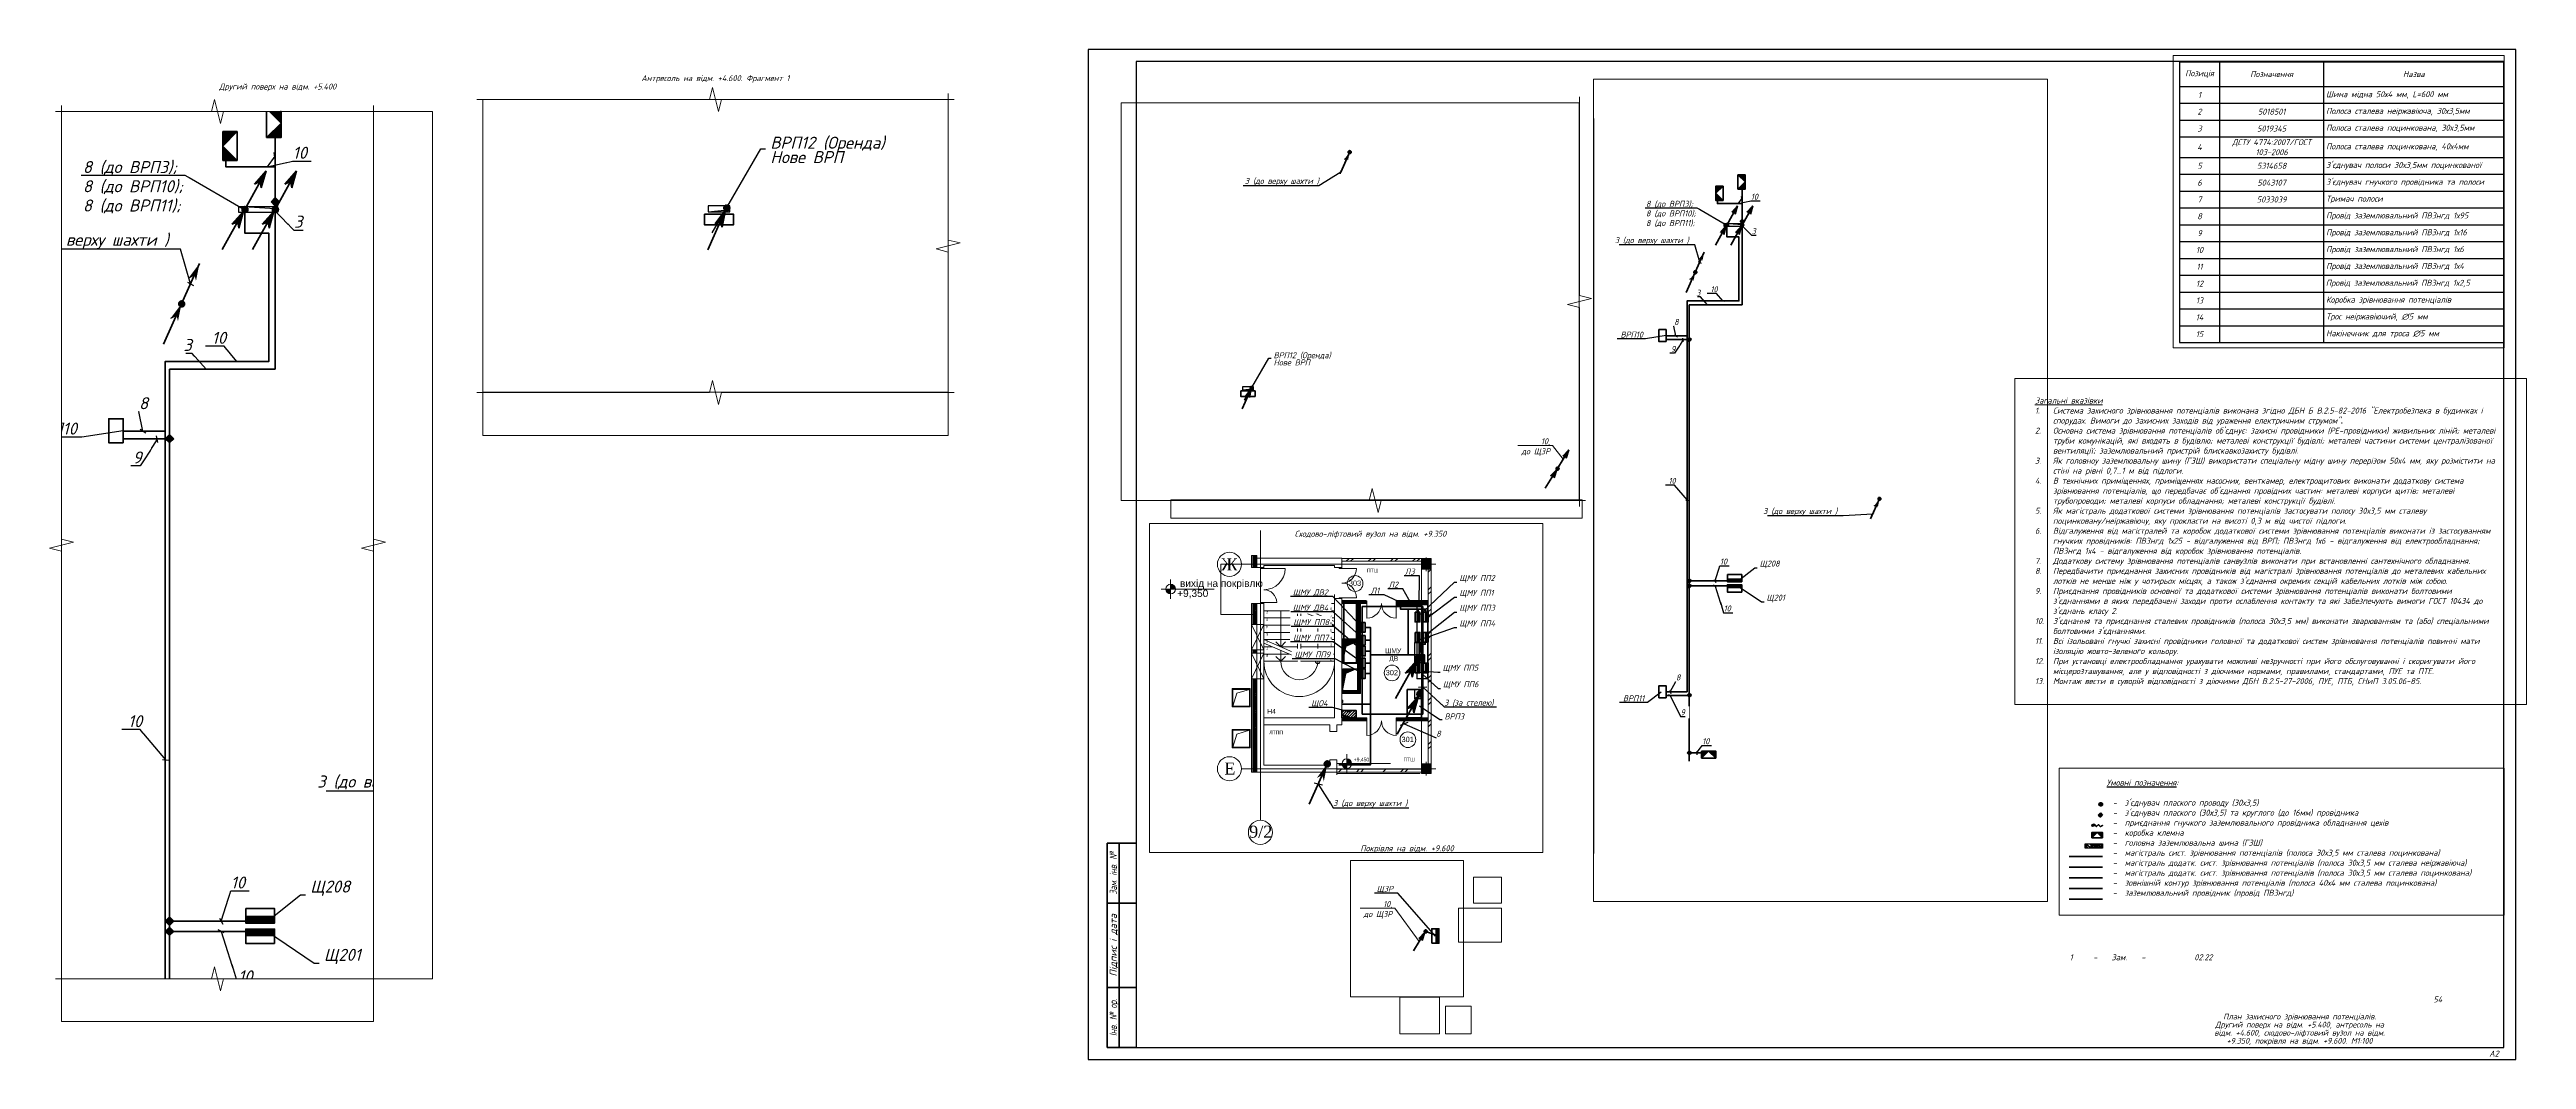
# Paper-space layout 'арк.54_відм.4.6_5.4_9.35' of a CAD drawing. Header units: millimetres. Extents: x -432 to 598, y 0 to 420.
# The model-space entities are those that its viewports show. They can reach past a viewport. Long polylines and large blocks are cut down to what shows.
import ezdxf
from ezdxf import colors
from ezdxf.entities.mleader import LeaderData, LeaderLine
from ezdxf.enums import TextEntityAlignment as Align
from ezdxf.math import Vec2, Vec3

# ---------------------------------------------------------------- set-up
doc = ezdxf.new("R2010")
doc.units = ezdxf.units.MM
for name, pattern in [('DASHED', [9.525, 6.35, -3.175]), ('gost6', [12, 8, -1.5, 1, -1.5]), ('Штриховая', [564.444447, 282.222223, -282.222223]), ('Штрихпунктирная', [670.277762, 352.777767, -176.388884, 0, -141.111112]), ('Штрихштриховая', [1093.611073, 529.166651, -211.666656, 141.111112, -211.666656])]:
    doc.linetypes.add(name, pattern=pattern)
doc.layers.get('Defpoints').update_dxf_attribs({"color": 140})
for name, color, linetype, lineweight in [('!ДВ', 200, 'Continuous', 30), ('E_Аварійні мережі', 212, 'Continuous', 30), ('E_Позначення', 7, 'Continuous', 15), ('E_Розп. мережі', 5, 'Continuous', 30), ('E_Щити', 5, 'Continuous', 50), ('Заземл.провідник', 96, 'Continuous', 50), ('Заземлення', 7, 'gost6', 50), ('Маркування електро ліній', 7, 'Continuous', 18), ('Привязки', 7, 'Continuous', 18), ('ТЕКСТ', 7, 'Continuous', 20)]:
    doc.layers.add(name, color=color, linetype=linetype, lineweight=lineweight)
for name, color, linetype in [('00_lestnicy', 7, 'Continuous'), ('51312000', 7, 'Continuous'), ('E_Зміни', 7, 'Continuous'), ('PLAN_0_Asys', 7, 'Continuous'), ('АР- стена наружная', 7, 'Continuous'), ('АР-3д сходи', 7, 'Continuous'), ('АР-Осі', 7, 'Continuous'), ('арх.', 7, 'Continuous'), ('колоны', 7, 'Continuous'), ('перегородки', 7, 'Continuous'), ('Экспликация', 7, 'Continuous')]:
    doc.layers.add(name, color=color, linetype=linetype)
doc.styles.add('GOST 2.304', font='isocpeui.ttf')
doc.styles.add('ISO', font='isocpeui.ttf')
doc.styles.get("Standard").update_dxf_attribs({"font": 'arial.ttf'})
doc.styles.add('ГОСТ 2.304', font='isocpeui.ttf')
doc.styles.add('розмеры', font='times.ttf', dxfattribs={"height": 250})
doc.styles.add('СГЕНЕРИР_СТИЛЬ_1', font='arial.ttf')
doc.styles.add('СГЕНЕРИР_СТИЛЬ_7', font='isocpeui.ttf')
doc.linetypes.add('OBRIV_A', pattern='A,10,-0.12941,[130,ltypeshp.shx,S=0.5,R=-15,X=0,Y=0.48296],-0.38823,[130,ltypeshp.shx,S=1,R=15,X=0,Y=0],-0.38823,[130,ltypeshp.shx,S=0.5,R=-15,X=0,Y=-0.48296],-0.12941', length=11.03528)

psp = doc.layouts.new('арк.54_відм.4.6_5.4_9.35')

# ---------------------------------------------------------------- texts
at = {"linetype": 'Continuous', "lineweight": 25, "attachment_point": 5, "line_spacing_factor": 0.84, "style": 'GOST 2.304'}
for s, insert, char_height, width in [('Другий поверх на відм. +5.400', (-337.1, 404.3), 2.5, 70), ('Антресоль на відм. +4.600. Фрагмент 1', (-155, 407.8), 2.5, 70), ('Сходово-ліфтовий вузол на відм. +9.350', (117.5, 218.3), 2.5, 70), ('Покрівля на відм. +9.600', (132.7, 87.5), 2.5, 70), ('{\\C7;54}', (561.5, 25), 2.5, 15), ('План захисного зрівнювання потенціалів. Другий поверх на відм. +5.400, антресоль на відм. +4.600, сходово-ліфтовий вузол на відм. +9.350, покрівля на відм. +9.600. М1:100', (504, 12.5), 2.4, 70)]:
    psp.add_mtext(s, dxfattribs=dict(at, insert=insert, char_height=char_height, width=width))
at = {"layer": 'E_Зміни', "linetype": 'Continuous', "lineweight": 25, "char_height": 2.5, "width": 10, "attachment_point": 5, "line_spacing_factor": 0.84, "style": 'GOST 2.304'}
for s, insert in [('{\\C7;1}', (409, 42.5)), ('{\\C7;-}', (419, 42.5)), ('{\\C7;Зам.}', (429, 42.5)), ('{\\C7;-}', (439, 42.5)), ('{\\C7;02.22}', (464, 42.5))]:
    psp.add_mtext(s, dxfattribs=dict(at, insert=insert))

msp = doc.modelspace()

# ---------------------------------------------------------------- texts
at = {"color": 1, "lineweight": 15, "insert": (279653.1, 110656.1), "char_height": 250, "width": 19353.016, "attachment_point": 1, "style": 'GOST 2.304'}
msp.add_mtext('{\\L\\C256;Загальні вказівки\\l\\P\\pi-750,l750,t750;1.^IСистема захисного зрівнювання потенціалів виконана згідно ДБН Б В.2.5-82-2016 "Електробезпека в будинках і спорудах. Вимоги до захисних заходів від ураження електричним струмом"\\fBHTDFT+TimesNewRomanPS-BoldMT|b0|i0|c204|p16;.\\fISOCPEUR|b0|i1|c204|p34;\\P2.^IОсновна система зрівнювання потенціалів об\'єднує: захисні провідники (РЕ-провідники) живильних ліній; металеві труби комунікацій, які входять в будівлю; металеві конструкції будівлі; металеві частини системи централізованої вентиляції; заземлювальний пристрій блискавкозахисту будівлі.\\P3.^IЯк головноу заземлювальну шину (ГЗШ) використати спеціальну мідну шину перерізом 50х4 мм, яку розмістити на стіні на рівні 0,7...1 м від підлоги.\\P4.^IВ технічних приміщеннях, приміщеннях насосних, венткамер, електрощитових виконати додаткову система зрівнювання потенціалів, що передбачає об\'єднання провідних частин: металеві корпуси щитів; металеві трубопроводи; металеві корпуси обладнання; металеві конструкції будівлі.\\P5.^IЯк магістраль додаткової системи зрівнювання потенціалів застосувати полосу 30х3,5 мм сталеву поцинковану/неіржавіючу, яку прокласти на висоті 0,3 м від чистої підлоги.\\P6.^IВідгалуження від магістралей та коробок додаткової системи зрівнювання потенціалів виконати із застосуванням гнучких провідників: ПВ3нгд 1х25 - відгалуження від ВРП; ПВ3нгд 1х6 - відгалуження від електрообладнання; ПВ3нгд\\~1х4 - відгалуження від коробок зрівнювання потенціалів.\\P7.^IДодаткову систему зрівнювання потенціалів санвузлів виконати при встановленні сантехнічного обладнання.\\P8.^IПередбачити приєднання захисних провідників від магістралі зрівнювання потенціалів до металевих кабельних лотків не менше ніж у чотирьох місцях, а також з\'єднання окремих секцій кабельних лотків між собою.\\P9.^IПриєднання провідників основної та додаткової системи зрівнювання потенціалів виконати болтовими з\'єднаннями в яких передбачені заходи проти ослаблення контакту та які забезпечують вимоги ГОСТ 10434 до з\'єднань класу 2.\\P10.^IЗ\'єднання та приєднання сталевих провідників (полоса 30х3,5 мм) виконати зварюванням та (або) спеціальними болтовими з\'єднаннями.\\P11.^IВсі ізольовані гнучкі захисні провідники головної та додаткової систем зрівнювання потенціалів повинні мати ізоляцію жовто-зеленого кольору.\\P\\C7;12.^IПри установці електрообладнання урахувати можливі незручності при його обслуговуванні і скоригувати його  місцерозташування, але у відповідності з діючими нормами, правилами, стандартами, ПУЕ та ПТЕ\\C256;.\\P13.^IМонтаж вести в суворій відповідності з діючими ДБН В.2.5-27-2006, ПУЕ, ПТБ, СНиП 3.05.06-85.}', dxfattribs=at)
at = {"ltscale": 100, "insert": (140542.9, 57398.7), "char_height": 500, "attachment_point": 1, "style": 'ISO'}
msp.add_mtext_dynamic_manual_height_columns("{\\LУмовні позначення}:\\P\\P\\pi-1500,l2000,t1500;-^Iз'єднувач плаского проводу (30х3,5)\\P-^Iз'єднувач плаского (30х3,5) та круглого (до 16мм) провідника\\P-^Iприєднання гнучкого заземлювального провідника обладнання цехів\\P-^Iкоробка клемна\\P-^Iголовна заземлювальна шина (ГЗШ)\\P-^Iмагістраль сист. зрівнювання потенціалів (полоса 30х3,5 мм сталева поцинкована)\\P-^Iмагістраль додатк. сист. зрівнювання потенціалів (полоса 30х3,5 мм сталева неіржавіюча)\\P-^Iмагістраль додатк. сист. зрівнювання потенціалів (полоса 30х3,5 мм сталева поцинкована)\\P-^Iзовнішній контур зрівнювання потенціалів (полоса 40х4 мм сталева поцинкована)\\P-^Iзаземлювальний провідник (провід ПВ3нгд)", width=33437.638, gutter_width=12.5, heights=[0], dxfattribs=at)

# ---------------------------------------------------------------- blocks, each defined once
blk = doc.blocks.new('*U37')
at = {"color": 0, "linetype": 'ByBlock', "lineweight": -2, "ltscale": 0.5}
for points in [[(-2.5, 121.8), (94.2, 121.8), (95.5, 126.8), (98, 116.8), (99.2, 121.8), (196, 121.8)], [(193.5, 124.3), (193.5, 63.4), (198.5, 62.2), (188.5, 59.7), (193.5, 58.4), (193.5, -2.5)], [(-2.5, 0), (94.2, 0), (95.5, 5), (98, -5), (99.2, 0), (196, 0)]]:
    blk.add_lwpolyline(points, dxfattribs=at)
blk = doc.blocks.new('*U38')
at = {"color": 0, "linetype": 'ByBlock', "lineweight": -2, "ltscale": 0.5}
for points in [[(0, 363.2), (0, 182.8), (5, 181.6), (-5, 179.1), (0, 177.8), (0, -2.5)], [(-2.5, 360.7), (62.4, 360.7), (63.6, 365.7), (66.1, 355.7), (67.4, 360.7), (132.3, 360.7)], [(129.8, 363.2), (129.8, 182.8), (134.8, 181.6), (124.8, 179.1), (129.8, 177.8), (129.8, -2.5)], [(-2.5, 0), (62.4, 0), (63.6, 5), (66.1, -5), (67.4, 0), (132.3, 0)]]:
    blk.add_lwpolyline(points, dxfattribs=at)
blk = doc.blocks.new('Рамка А2 гор')
at = {"linetype": 'Continuous', "lineweight": 60}
for p, q in [((8, 5), (8, 90)), ((8, 90), (20, 90)), ((13, 5), (13, 90)), ((8, 65), (20, 65)), ((8, 30), (20, 30)), ((20, 5), (8, 5))]:
    blk.add_line(p, q, dxfattribs=at)
blk.add_lwpolyline([(20, 5), (589, 5), (589, 415), (20, 415)], close=True)
at = {"layer": 'Defpoints'}
blk.add_lwpolyline([(0, 0), (594, 0), (594, 420), (0, 420)], close=True, dxfattribs=at)
at = {"linetype": 'Continuous', "lineweight": 25, "style": 'СГЕНЕРИР_СТИЛЬ_7'}
for s, width, p in [('Зам. інв. №', 0.8, (10.5, 77.5)), ('Інв. № ор.', 0.7, (10.5, 17.5))]:
    blk.add_text(s, height=3, rotation=90, dxfattribs=dict(at, width=width)).set_placement(p, align=Align.MIDDLE_CENTER)
blk.add_text('Підпис і дата', height=3, rotation=90, dxfattribs=at).set_placement((10.5, 47.5), align=Align.MIDDLE_CENTER)
at = {"linetype": 'Continuous', "style": 'ГОСТ 2.304'}
blk.add_text('А2', height=2.5, dxfattribs=at).set_placement((582.9, 1.2))
blk = doc.blocks.new('*U99')
at = {"color": 0, "linetype": 'ByBlock', "lineweight": -2, "ltscale": 0.5}
for points in [[(169.9, 167.9), (169.9, 85.2), (174.9, 84), (164.9, 81.5), (169.9, 80.2), (169.9, -2.5)], [(-2.5, 0), (82.5, 0), (83.7, 5), (86.2, -5), (87.5, 0), (172.4, 0)]]:
    blk.add_lwpolyline(points, dxfattribs=at)
blk = doc.blocks.new('*T21')
at = {"color": 0, "linetype": 'ByBlock', "lineweight": -2, "ltscale": 100, "transparency": 16777216}
for p, q in [((0, 0), (18500, 0)), ((0, 0), (0, -11680)), ((1672, 0), (1672, -11680)), ((6000, 0), (6000, -11680)), ((13500, 0), (13500, -11680)), ((15000, 0), (15000, -11680)), ((16500, 0), (16500, -11680)), ((18500, 0), (18500, -11680)), ((0, -1030), (18500, -1030)), ((0, -1730), (18500, -1730)), ((0, -2430), (18500, -2430)), ((0, -3130), (18500, -3130)), ((0, -3980), (18500, -3980)), ((0, -4680), (18500, -4680)), ((0, -5380), (18500, -5380)), ((0, -6080), (18500, -6080)), ((0, -6780), (18500, -6780)), ((0, -7480), (18500, -7480)), ((0, -8180), (18500, -8180)), ((0, -8880), (18500, -8880)), ((0, -9580), (18500, -9580)), ((0, -10280), (18500, -10280)), ((0, -10980), (18500, -10980)), ((0, -11680), (18500, -11680))]:
    blk.add_line(p, q, dxfattribs=at)
at = {"color": 0, "ltscale": 100, "transparency": 16777216, "char_height": 250, "style": 'GOST 2.304'}
for s, insert, width, attachment_point in [('Позиція', (836, -515), 1471.99, 5), ('Позначення', (3836, -515), 4128.01, 5), ('Назва', (9750, -515), 7300, 5), ('Кільк.', (14250, -515), 1300, 5), ('Маса, кг/м', (15750, -515), 1300, 5), ('Примітка', (17500, -515), 1800, 5), ('2', (836, -2080), 1471.99, 5), ('1', (836, -1380), 1471.99, 5), ('5018501', (3836, -2080), 4128.01, 5), ('Шина мідна 50х4 мм, L=600 мм', (6100, -1380), 7300, 4), ('Полоса сталева неіржавіюча, 30х3,5мм', (6100, -2080), 7300, 4), ('240', (14250, -2080), 1300, 5), ('4', (14250, -1380), 1300, 5), ('шт.', (17500, -1380), 1800, 5), ('м.', (17500, -2080), 1800, 5), ('3', (836, -2780), 1471.99, 5), ('5019345', (3836, -2780), 4128.01, 5), ('Полоса сталева поцинкована, 30х3,5мм', (6100, -2780), 7300, 4), ('510', (14250, -2780), 1300, 5), ('м.', (17500, -2780), 1800, 5), ('4', (836, -3555), 1471.99, 5), ('{\\C256;ДСТУ 4774:2007/ГОСТ 103-2006}', (3836, -3555), 4128.01, 5), ("З'єднувач полоси 30х3,5мм поцинкованої ", (6100, -4330), 7300, 4), ('Полоса сталева поцинкована, 40х4мм', (6100, -3555), 7300, 4), ('20', (14250, -3555), 1300, 5), ('шт.', (17500, -3555), 1800, 5), ('5', (836, -4330), 1471.99, 5), ('6', (836, -5030), 1471.99, 5), ('5314658', (3836, -4330), 4128.01, 5), ('5043107', (3836, -5030), 4128.01, 5), ("З'єднувач гнучкого провідника та полоси", (6100, -5030), 7300, 4), ('50', (14250, -4330), 1300, 5), ('85', (14250, -5030), 1300, 5), ('шт.', (17500, -4330), 1800, 5), ('шт.', (17500, -5030), 1800, 5), ('7', (836, -5730), 1471.99, 5), ('5033039', (3836, -5730), 4128.01, 5), ('Тримач полоси', (6100, -5730), 7300, 4), ('2500', (14250, -5730), 1300, 5), ('шт.', (17500, -5730), 1800, 5), ('8', (836, -6430), 1471.99, 5), ('9', (836, -7130), 1471.99, 5), ('Провід заземлювальний ПВ3нгд 1х95', (6100, -6430), 7300, 4), ('Провід заземлювальний ПВ3нгд 1х16', (6100, -7130), 7300, 4), ('310', (14250, -6430), 1300, 5), ('110', (14250, -7130), 1300, 5), ('м.', (17500, -6430), 1800, 5), ('м.', (17500, -7130), 1800, 5), ('10', (836, -7830), 1471.99, 5), ('Провід заземлювальний ПВ3нгд 1х6', (6100, -7830), 7300, 4), ('790', (14250, -7830), 1300, 5), ('м.', (17500, -7830), 1800, 5), ('12', (836, -9230), 1471.99, 5), ('11', (836, -8530), 1471.99, 5), ('Провід заземлювальний ПВ3нгд 1х2,5', (6090, -9230), 7320, 4), ('Провід заземлювальний ПВ3нгд 1х4', (6100, -8530), 7300, 4), ('110', (14250, -8530), 1300, 5), ('80', (14250, -9230), 1300, 5), ('м.', (17500, -8530), 1800, 5), ('м.', (17500, -9230), 1800, 5), ('13', (836, -9930), 1471.99, 5), ('Коробка зрівнювання потенціалів', (6100, -9930), 7300, 4), ('23', (14250, -9930), 1300, 5), ('шт.', (17500, -9930), 1800, 5), ('14', (836, -10630), 1471.99, 5), ('15', (836, -11330), 1471.99, 5), ('Накінечник для троса ∅5 мм^J', (6100, -11330), 7300, 4), ('Трос неіржавіючий, ∅5 мм', (6100, -10630), 7300, 4), ('220', (14250, -10630), 1300, 5), ('150', (14250, -11330), 1300, 5), ('шт.', (17500, -11330), 1800, 5), ('м.', (17500, -10630), 1800, 5)]:
    blk.add_mtext(s, dxfattribs=dict(at, insert=insert, width=width, attachment_point=attachment_point))
blk = doc.blocks.new('61420040')
at = {"lineweight": 50}
for p, q in [((0, 0), (6, 0)), ((0, -3), (3, 0)), ((0, -1.92), (1.92, 0)), ((0, -2.59), (2.59, 0)), ((0, -2.68), (2.68, 0)), ((0, -3), (3, 0)), ((0, -3), (0, 0)), ((0, -1.52), (1.52, 0)), ((0, -1.61), (1.61, 0)), ((3, 0), (6, -3)), ((6, -1.54), (4.46, 0)), ((6, -1.49), (4.51, 0)), ((6, -1.45), (4.55, 0)), ((6, -1.36), (4.64, 0)), ((6, -1.31), (4.69, 0)), ((6, -1.27), (4.73, 0)), ((6, -1.22), (4.78, 0)), ((6, -1.18), (4.82, 0)), ((6, -1.13), (4.87, 0)), ((6, -1), (5, 0)), ((6, -0.95), (5.05, 0)), ((6, -0.91), (5.09, 0)), ((6, -0.86), (5.14, 0)), ((6, -0.82), (5.18, 0)), ((6, -0.77), (5.23, 0)), ((6, -0.68), (5.32, 0)), ((6, -0.59), (5.41, 0)), ((6, -0.55), (5.45, 0)), ((6, -0.5), (5.5, 0)), ((6, -0.46), (5.54, 0)), ((6, -0.41), (5.59, 0)), ((6, -0.37), (5.63, 0)), ((6, -0.32), (5.68, 0)), ((6, -0.28), (5.72, 0)), ((6, -0.23), (5.77, 0)), ((6, -0.19), (5.81, 0)), ((6, -0.14), (5.86, 0)), ((6, -0.1), (5.9, 0)), ((6, -0.05), (5.95, 0)), ((6, -0.01), (5.99, 0)), ((6, 0), (6, -3)), ((0, -1.87), (1.87, 0)), ((0, -1.96), (1.96, 0)), ((0, -2.01), (2.01, 0)), ((0, -2.05), (2.05, 0)), ((0, -2.1), (2.1, 0)), ((0, -2.14), (2.14, 0)), ((0, -2.19), (2.19, 0)), ((0, -2.23), (2.23, 0)), ((0, -2.28), (2.28, 0)), ((0, -2.32), (2.32, 0)), ((0, -2.37), (2.37, 0)), ((0, -2.41), (2.41, 0)), ((0, -2.46), (2.46, 0)), ((0, -2.5), (2.5, 0)), ((0, -2.55), (2.55, 0)), ((0, -2.64), (2.64, 0)), ((0, -2.73), (2.73, 0)), ((0, -2.77), (2.77, 0)), ((0, -2.82), (2.82, 0)), ((0, -2.86), (2.86, 0)), ((0, -2.91), (2.91, 0)), ((0, -2.95), (2.95, 0)), ((0, -0.03), (0.03, 0)), ((0, -0.08), (0.08, 0)), ((0, -0.12), (0.12, 0)), ((0, -0.17), (0.17, 0)), ((0, -0.21), (0.21, 0)), ((0, -0.26), (0.26, 0)), ((0, -0.3), (0.3, 0)), ((0, -0.35), (0.35, 0)), ((0, -0.39), (0.39, 0)), ((0, -0.44), (0.44, 0)), ((0, -0.48), (0.48, 0)), ((0, -0.53), (0.53, 0)), ((0, -0.57), (0.57, 0)), ((0, -0.62), (0.62, 0)), ((0, -0.66), (0.66, 0)), ((0, -0.71), (0.71, 0)), ((0, -0.75), (0.75, 0)), ((0, -0.8), (0.8, 0)), ((0, -0.84), (0.84, 0)), ((0, -0.89), (0.89, 0)), ((0, -0.93), (0.93, 0)), ((0, -0.98), (0.98, 0)), ((0, -1.02), (1.02, 0)), ((0, -1.07), (1.07, 0)), ((0, -1.11), (1.11, 0)), ((0, -1.16), (1.16, 0)), ((0, -1.2), (1.2, 0)), ((0, -1.25), (1.25, 0)), ((0, -1.29), (1.29, 0)), ((0, -1.34), (1.34, 0)), ((0, -1.38), (1.38, 0)), ((0, -1.43), (1.43, 0)), ((0, -1.47), (1.47, 0)), ((0, -1.56), (1.56, 0)), ((0, -1.65), (1.65, 0)), ((0, -1.69), (1.69, 0)), ((0, -1.74), (1.74, 0)), ((0, -1.78), (1.78, 0)), ((0, -1.83), (1.83, 0)), ((6, -3), (0, -3)), ((6, -2.97), (3.03, 0)), ((6, -2.93), (3.07, 0)), ((6, -2.88), (3.12, 0)), ((6, -2.84), (3.16, 0)), ((6, -2.79), (3.21, 0)), ((6, -2.75), (3.25, 0)), ((6, -2.7), (3.3, 0)), ((6, -2.66), (3.34, 0)), ((6, -2.61), (3.39, 0)), ((6, -2.57), (3.43, 0)), ((6, -2.52), (3.48, 0)), ((6, -2.48), (3.52, 0)), ((6, -2.43), (3.57, 0)), ((6, -2.39), (3.61, 0)), ((6, -2.34), (3.66, 0)), ((6, -2.3), (3.7, 0)), ((6, -2.25), (3.75, 0)), ((6, -2.21), (3.79, 0)), ((6, -2.16), (3.84, 0)), ((6, -2.12), (3.88, 0)), ((6, -2.07), (3.93, 0)), ((6, -2.03), (3.97, 0)), ((6, -1.98), (4.02, 0)), ((6, -1.94), (4.06, 0)), ((6, -1.89), (4.11, 0)), ((6, -1.85), (4.15, 0)), ((6, -1.8), (4.2, 0)), ((6, -1.76), (4.24, 0)), ((6, -1.71), (4.29, 0)), ((6, -1.67), (4.33, 0)), ((6, -1.63), (4.37, 0)), ((6, -1.58), (4.42, 0)), ((6, -1.4), (4.6, 0)), ((6, -1.09), (4.91, 0)), ((6, -1.04), (4.96, 0)), ((6, -0.73), (5.27, 0)), ((6, -0.64), (5.36, 0))]:
    blk.add_line(p, q, dxfattribs=at)
blk = doc.blocks.new('*U6')
at = {"color": 0}
blk.add_lwpolyline([(-600, 450), (600, 450), (600, 0), (-600, 0)], close=True, dxfattribs=at)
blk = doc.blocks.new('_None')
blk = doc.blocks.new('*U5')
at = {"lineweight": 40}
h = blk.add_hatch(color=0, dxfattribs=at)
h.dxf.hatch_style = 1
h.paths.add_polyline_path([(300, 150), (-300, 150), (-300, 0), (300, 0)])
at = {"color": 0}
blk.add_lwpolyline([(-300, 300), (300, 300), (300, 0), (-300, 0)], close=True, dxfattribs=at)
blk = doc.blocks.new('*U95')
at = {"lineweight": -2}
h = blk.add_hatch(color=0, dxfattribs=at)
h.paths.add_polyline_path([(8.8, 16.1), (3.9, 10.6), (6.3, 11.7)])
h.paths.add_polyline_path([(8.8, 16.1), (6.3, 11.7), (6.8, 9)])
h = blk.add_hatch(color=0, dxfattribs=at)
edge = h.paths.add_edge_path()
edge.add_arc((0.1, 0), 1.28, 0, 360)
h = blk.add_hatch(color=0, dxfattribs=at)
h.paths.add_polyline_path([(-0.5, -0.7), (-5.3, -6.2), (-2.9, -5.2)])
h.paths.add_polyline_path([(-0.5, -0.7), (-2.9, -5.2), (-2.4, -7.8)])
at = {"color": 0, "lineweight": -2}
for p, q in [((0, 0), (8.8, 16.1)), ((8.8, 16.1), (3.9, 10.6)), ((3.9, 10.6), (6.3, 11.7)), ((6.3, 11.7), (6.8, 9)), ((8.8, 16.1), (6.8, 9)), ((-9.2, -16.8), (-0.5, -0.7)), ((-0.5, -0.7), (-5.3, -6.2)), ((-5.3, -6.2), (-2.9, -5.2)), ((-2.9, -5.2), (-2.4, -7.8)), ((-0.5, -0.7), (-2.4, -7.8))]:
    blk.add_line(p, q, dxfattribs=at)
blk.add_circle((0.1, 0), 1.24, dxfattribs=at)
blk = doc.blocks.new('*U96')
at = {"lineweight": -2}
h = blk.add_hatch(color=0, dxfattribs=at)
edge = h.paths.add_edge_path()
edge.add_arc((0.1, 0), 1.28, 0, 360)
h = blk.add_hatch(color=0, dxfattribs=at)
h.paths.add_polyline_path([(-0.5, -0.7), (-5.3, -6.2), (-2.9, -5.2)])
h.paths.add_polyline_path([(-0.5, -0.7), (-2.9, -5.2), (-2.4, -7.8)])
at = {"color": 0, "lineweight": -2}
for p, q in [((-9.2, -16.8), (-0.5, -0.7)), ((-0.5, -0.7), (-5.3, -6.2)), ((-0.5, -0.7), (-5.3, -6.2)), ((-5.3, -6.2), (-2.9, -5.2)), ((-5.3, -6.2), (-2.9, -5.2)), ((-2.9, -5.2), (-2.4, -7.8)), ((-2.9, -5.2), (-2.4, -7.8)), ((-0.5, -0.7), (-2.4, -7.8)), ((-0.5, -0.7), (-2.4, -7.8))]:
    blk.add_line(p, q, dxfattribs=at)
blk.add_circle((0.1, 0), 1.24, dxfattribs=at)
blk = doc.blocks.new('_Oblique')
at = {"color": 0, "linetype": 'ByBlock', "lineweight": -2}
blk.add_line((-0.5, -0.5), (0.5, 0.5), dxfattribs=at)
blk = doc.blocks.new('+9450')
at = {"layer": '!ДВ', "linetype": 'Continuous', "lineweight": 20}
for points in [[(3436, 4370), (3579, 5075), (4036, 5270), (3436, 5270)], [(3436, 3250), (3579, 3955), (4036, 4150), (3436, 4150)], [(3386, 2750), (3413, 2777), (3436, 2850), (3436, 2750)]]:
    blk.add_hatch(color=7, dxfattribs=at).paths.add_polyline_path(points)
at = {"linetype": 'Continuous', "lineweight": 20}
for points in [[(-3733, 7470), (-3933, 7470), (-3918, 7393), (-3874, 7328), (-3810, 7285), (-3733, 7270)], [(-3733, 7470), (-3533, 7470), (-3548, 7546), (-3592, 7611), (-3656, 7655), (-3733, 7670)], [(3596, 211), (3396, 211), (3411, 135), (3455, 70), (3520, 27), (3596, 11)], [(3596, 211), (3796, 211), (3781, 288), (3738, 353), (3673, 396), (3596, 411)]]:
    blk.add_hatch(color=7, dxfattribs=at).paths.add_polyline_path(points)
at = {"linetype": 'Continuous', "lineweight": 0, "true_color": 0x3b3b3b}
h = blk.add_hatch(color=250, dxfattribs=at)
h.paths.add_polyline_path([(6952, 6824), (6514, 6824), (6514, 3742), (6965, 3742), (6965, 6824)])
h.paths.add_polyline_path([(6952, 3758), (6528, 3758), (6528, 6808), (6952, 6808)], flags=0)
at = {"layer": 'колоны', "linetype": 'Continuous', "lineweight": 0}
for points in [[(6700, 8300), (7100, 8300), (7100, 8700), (6700, 8700)], [(6700, -200), (7100, -200), (7100, 200), (6700, 200)]]:
    blk.add_hatch(color=7, dxfattribs=at).paths.add_polyline_path(points)
at = {"layer": '!ДВ', "color": 7, "linetype": 'Continuous', "lineweight": 18}
for p, q in [((3456, 5250), (3456, 6870)), ((3456, 6870), (4016, 6870)), ((3486, 5220), (3486, 6995)), ((3486, 6995), (3986, 6995)), ((3986, 6995), (3986, 5220)), ((4016, 6870), (4016, 5250)), ((-364, 4940), (146, 6000)), ((-364, 6000), (146, 4940)), ((-364, 6000), (146, 6000)), ((-364, 4940), (-364, 6000)), ((146, 6000), (146, 4940)), ((3456, 5250), (4016, 5250)), ((3456, 4390), (3456, 5250)), ((4016, 5250), (3456, 5250)), ((3486, 5220), (3986, 5220)), ((3486, 4420), (3486, 5220)), ((3986, 5220), (3486, 5220)), ((3986, 5220), (3986, 4420)), ((4016, 5250), (4016, 4390)), ((146, 4940), (-364, 4940)), ((-364, 3740), (146, 4800)), ((-364, 4800), (146, 3740)), ((-364, 4800), (146, 4800)), ((-364, 3740), (-364, 4800)), ((146, 4800), (146, 3740)), ((4016, 4390), (3456, 4390)), ((3986, 4420), (3486, 4420)), ((-1180, 3330), (-420, 3330)), ((-1180, 2570), (-1180, 3330)), ((-1150, 3300), (-450, 3300)), ((-1150, 2600), (-1150, 3300)), ((-1150, 2600), (-1150, 3300)), ((-1150, 3300), (-450, 3299)), ((-983, 3142), (-1150, 2600)), ((-450, 3299), (-983, 3142)), ((-450, 3300), (-450, 2600)), ((-420, 3330), (-420, 2570)), ((146, 3740), (-364, 3740)), ((-420, 2570), (-1180, 2570)), ((-450, 2600), (-1150, 2600)), ((3386, 2850), (3436, 2850)), ((3386, 2750), (3386, 2850)), ((3436, 2750), (3386, 2750)), ((3436, 2850), (3436, 2750)), ((-1180, 1630), (-420, 1630)), ((-1180, 870), (-1180, 1630)), ((-1150, 1600), (-450, 1600)), ((-1150, 900), (-1150, 1600)), ((-1150, 900), (-1150, 1600)), ((-1150, 1600), (-450, 1599)), ((-983, 1442), (-1150, 900)), ((-450, 1599), (-983, 1442)), ((-450, 1600), (-450, 900)), ((-420, 1630), (-420, 870)), ((-420, 870), (-1180, 870)), ((-450, 900), (-1150, 900))]:
    blk.add_line(p, q, dxfattribs=at)
at = {"layer": '!ДВ', "color": 7, "linetype": 'Continuous', "lineweight": 20}
for p, q in [((3436, 5270), (4036, 5270)), ((3436, 4370), (3436, 5270)), ((4036, 5270), (4036, 4370)), ((4036, 4370), (3436, 4370)), ((3436, 4150), (4036, 4150)), ((3436, 3250), (3436, 4150)), ((4036, 4150), (4036, 3250)), ((4036, 3250), (3436, 3250))]:
    blk.add_line(p, q, dxfattribs=at)
at = {"color": 253, "linetype": 'Штриховая', "lineweight": 18}
for p, q in [((6700, 200), (6700, 8745)), ((6700, 8745), (7100, 8745)), ((7100, 8700), (7100, 8745)), ((3186, -250), (3186, -150)), ((6650, -200), (3186, -200))]:
    blk.add_line(p, q, dxfattribs=at)
at = {"color": 7, "linetype": 'Continuous', "lineweight": 20}
for p, q in [((-4133, 7470), (-1916, 7470)), ((-3733, 7070), (-3733, 7870)), ((6952, 6824), (6514, 6824)), ((6514, 6824), (6514, 3742)), ((6528, 3758), (6528, 6808)), ((6528, 6808), (6952, 6808)), ((6965, 6824), (6952, 6824)), ((6952, 6808), (6952, 3758)), ((6965, 3742), (6965, 6824)), ((6514, 3742), (6965, 3742)), ((6952, 3758), (6528, 3758)), ((3196, 211), (5413, 211)), ((3596, -189), (3596, 611))]:
    blk.add_line(p, q, dxfattribs=at)
for centre in [(-3733, 7470), (3596, 211)]:
    blk.add_circle(centre, 200, dxfattribs=at)
for radius in [1470, 770]:
    blk.add_arc((1616, 4470), radius, 180, 0, dxfattribs=at)
at = {"layer": '00_lestnicy', "color": 7, "linetype": 'Continuous', "lineweight": 13}
blk.add_line((3086, 4250), (3086, 7250), dxfattribs=at)
at = {"layer": '51312000', "color": 7, "linetype": 'Continuous', "lineweight": 20}
for p, q in [((-154, 8750), (-154, 8371)), ((3386, 8750), (-154, 8750)), ((-154, 8371), (-154, 8408)), ((-154, 8371), (-154, 8408)), ((-154, 8371), (-154, 8408)), ((31, 8371), (-154, 8371)), ((31, 8371), (-154, 8371)), ((31, 8371), (-154, 8371)), ((146, 8371), (31, 8371)), ((146, 8371), (31, 8371)), ((146, 8371), (31, 8371)), ((146, 8371), (146, 8450)), ((146, 8450), (3086, 8450)), ((146, 8371), (146, 8408)), ((146, 8371), (146, 8408)), ((146, 8371), (146, 8408)), ((146, 8331), (1034, 8331)), ((3086, 8450), (3086, 8372)), ((3086, 8372), (3086, 8409)), ((3086, 8372), (3086, 8409)), ((3086, 8372), (3086, 8409)), ((3271, 8372), (3086, 8372)), ((3271, 8372), (3086, 8372)), ((3271, 8372), (3086, 8372)), ((3386, 8372), (3271, 8372)), ((3386, 8372), (3271, 8372)), ((3386, 8372), (3271, 8372)), ((3386, 8372), (3386, 8750)), ((3386, 8372), (3386, 8409)), ((3386, 8372), (3386, 8409)), ((3386, 8372), (3386, 8409)), ((3386, 8332), (3996, 8332)), ((-154, 6871), (-154, 6834)), ((31, 6871), (-154, 6871)), ((-154, 6871), (-154, 6000)), ((31, 6871), (-154, 6871)), ((31, 6871), (-154, 6871)), ((-154, 6871), (-154, 6834)), ((-154, 6871), (-154, 6834)), ((146, 6871), (31, 6871)), ((146, 6871), (31, 6871)), ((146, 6871), (31, 6871)), ((146, 6911), (678, 6911)), ((146, 6871), (146, 6834)), ((146, 6000), (146, 6871)), ((146, 6871), (146, 6834)), ((146, 6871), (146, 6834)), ((3086, 7072), (3086, 7035)), ((3271, 7072), (3086, 7072)), ((3086, 7072), (3086, 2120)), ((3271, 7072), (3086, 7072)), ((3271, 7072), (3086, 7072)), ((3086, 7072), (3086, 7035)), ((3086, 7072), (3086, 7035)), ((3386, 7072), (3271, 7072)), ((3386, 7072), (3271, 7072)), ((3386, 7072), (3271, 7072)), ((3386, 7112), (3996, 7112)), ((3386, 7072), (3386, 7035)), ((3386, 1820), (3386, 7072)), ((3386, 7072), (3386, 7035)), ((3386, 7072), (3386, 7035)), ((146, 6000), (-154, 6000)), ((146, 6000), (146, 5970)), ((146, 4940), (-154, 4940)), ((-154, 4940), (-154, 4800)), ((146, 4800), (-154, 4800)), ((146, 4940), (146, 4970)), ((146, 4800), (146, 4940)), ((146, 3740), (-154, 3740)), ((-154, 3740), (-154, 2120)), ((146, 2120), (146, 3740)), ((-154, 2120), (-154, -150)), ((3086, 2120), (146, 2120)), ((146, 150), (146, 2120)), ((146, 1820), (2886, 1820)), ((2886, 1820), (2886, 1543)), ((3186, 1543), (2886, 1543)), ((3186, 1543), (2886, 1543)), ((3186, 1543), (3186, 1820)), ((3186, 1820), (3386, 1820)), ((2886, 150), (146, 150)), ((2886, 363), (2886, 150)), ((3186, 363), (2886, 363)), ((3186, 363), (2886, 363)), ((3186, -150), (3186, 363)), ((-154, -150), (3186, -150))]:
    blk.add_line(p, q, dxfattribs=at)
at = {"layer": '51312000', "color": 7, "linetype": 'Continuous', "lineweight": 18}
for p, q in [((31, 8331), (31, 8371)), ((31, 8371), (146, 8371)), ((146, 8331), (31, 8331)), ((146, 8371), (146, 8331)), ((3271, 8372), (3271, 8332)), ((3386, 8372), (3271, 8372)), ((3271, 8332), (3386, 8332)), ((3386, 8332), (3386, 8372)), ((31, 6871), (31, 6911)), ((31, 6911), (146, 6911)), ((146, 6871), (31, 6871)), ((146, 6911), (146, 6871)), ((3386, 7112), (3271, 7112)), ((3271, 7112), (3271, 7072)), ((3271, 7072), (3386, 7072)), ((3386, 7072), (3386, 7112)), ((-154, 4940), (-154, 6000)), ((146, 4970), (146, 5970)), ((-154, 3740), (-154, 4800)), ((146, 3740), (146, 4800))]:
    blk.add_line(p, q, dxfattribs=at)
at = {"layer": '51312000', "color": 7, "linetype": 'Continuous', "lineweight": 20, "extrusion": (0, 0, -1)}
for centre, major_axis, start_param, end_param in [((146, 8331), (-628, 628), 2.3561945, 3.9269908), ((146, 6911), (-376, 376), 0.7853982, 2.3561945)]:
    blk.add_ellipse(centre, major_axis=major_axis, ratio=1, start_param=start_param, end_param=end_param, dxfattribs=at)
at = {"layer": '51312000', "color": 7, "linetype": 'Continuous', "lineweight": 20}
for centre, start_param, end_param in [((3386, 8332), 3.9269908, 5.4977871), ((3386, 7112), 5.4977871, 7.0685835)]:
    blk.add_ellipse(centre, major_axis=(431, 431), ratio=1, start_param=start_param, end_param=end_param, dxfattribs=at)
at = {"layer": 'E_Аварійні мережі'}
blk.add_lwpolyline([(3546, 100), (3546, 156)], dxfattribs=at)
at = {"layer": 'PLAN_0_Asys', "color": 7, "linetype": 'Штрихштриховая', "lineweight": 18}
blk.add_line((0, 9907), (0, -2147), dxfattribs=at)
at = {"layer": 'PLAN_0_Asys', "color": 7, "linetype": 'Continuous', "lineweight": 18}
blk.add_circle((0, -2647), 500, dxfattribs=at)
at = {"layer": 'АР- стена наружная', "color": 7, "linetype": 'Continuous', "lineweight": 20}
for p, q in [((-364, 8870), (-364, 8371)), ((-154, 8870), (-364, 8870)), ((-354, 8371), (-364, 8371)), ((-304, 8371), (-354, 8371)), ((-154, 8371), (-304, 8371)), ((-154, 8371), (-154, 8870)), ((-354, 6871), (-364, 6871)), ((-364, 6871), (-364, 6000)), ((-304, 6871), (-354, 6871)), ((-154, 6871), (-304, 6871)), ((-154, 6000), (-154, 6871)), ((-354, 6000), (-364, 6000)), ((-364, 5970), (-364, 6000)), ((-304, 6000), (-354, 6000)), ((-154, 6000), (-304, 6000)), ((-364, 4970), (-364, 4940)), ((-354, 4940), (-364, 4940)), ((-364, 4940), (-364, 4800)), ((-354, 4800), (-364, 4800)), ((-364, 4770), (-364, 4800)), ((-304, 4940), (-354, 4940)), ((-304, 4800), (-354, 4800)), ((-154, 4940), (-304, 4940)), ((-154, 4800), (-304, 4800)), ((-154, 4800), (-154, 4940)), ((-364, 3770), (-364, 3740)), ((-354, 3740), (-364, 3740)), ((-364, 3740), (-364, -150)), ((-304, 3740), (-354, 3740)), ((-154, 3740), (-304, 3740)), ((-154, -150), (-154, 3740)), ((-364, -150), (-154, -150))]:
    blk.add_line(p, q, dxfattribs=at)
at = {"layer": 'АР- стена наружная', "color": 7, "linetype": 'Continuous', "lineweight": 18}
for p, q in [((-354, 8870), (-354, 8371)), ((-304, 8811), (-244, 8870)), ((-304, 8740), (-174, 8870)), ((-304, 8870), (-304, 8371)), ((-154, 8680), (-304, 8830)), ((-304, 8669), (-154, 8819)), ((-154, 8610), (-304, 8760)), ((-304, 8599), (-154, 8749)), ((-154, 8539), (-304, 8689)), ((-304, 8528), (-154, 8678)), ((-154, 8468), (-304, 8618)), ((-304, 8457), (-154, 8607)), ((-154, 8398), (-304, 8548)), ((-304, 8386), (-154, 8536)), ((-198, 8371), (-304, 8477)), ((-269, 8371), (-304, 8406)), ((-154, 8751), (-272, 8870)), ((-248, 8371), (-154, 8466)), ((-154, 8822), (-202, 8870)), ((-178, 8371), (-154, 8395)), ((-354, 6871), (-354, 6000)), ((-304, 6831), (-263, 6871)), ((-304, 6760), (-193, 6871)), ((-304, 6871), (-304, 6000)), ((-154, 6701), (-304, 6851)), ((-304, 6689), (-154, 6839)), ((-154, 6630), (-304, 6780)), ((-304, 6619), (-154, 6769)), ((-154, 6559), (-304, 6709)), ((-304, 6548), (-154, 6698)), ((-154, 6488), (-304, 6638)), ((-304, 6477), (-154, 6627)), ((-154, 6418), (-304, 6568)), ((-304, 6407), (-154, 6557)), ((-154, 6347), (-304, 6497)), ((-304, 6336), (-154, 6486)), ((-154, 6276), (-304, 6426)), ((-304, 6265), (-154, 6415)), ((-154, 6206), (-304, 6356)), ((-304, 6194), (-154, 6344)), ((-154, 6135), (-304, 6285)), ((-304, 6124), (-154, 6274)), ((-154, 6064), (-304, 6214)), ((-304, 6053), (-154, 6203)), ((-154, 6771), (-254, 6871)), ((-154, 6842), (-183, 6871)), ((-364, 4970), (-364, 5970)), ((-160, 6000), (-304, 6143)), ((-231, 6000), (-304, 6073)), ((-302, 6000), (-304, 6002)), ((-286, 6000), (-154, 6132)), ((-215, 6000), (-154, 6062)), ((-154, 4940), (-154, 6000)), ((-364, 3770), (-364, 4770)), ((-354, 4940), (-354, 4800)), ((-304, 4922), (-285, 4940)), ((-304, 4851), (-215, 4940)), ((-304, 4940), (-304, 4800)), ((-233, 4800), (-304, 4871)), ((-162, 4800), (-302, 4940)), ((-284, 4800), (-154, 4930)), ((-154, 4862), (-232, 4940)), ((-213, 4800), (-154, 4860)), ((-154, 4933), (-161, 4940)), ((-154, 3740), (-154, 4800)), ((-354, 3740), (-354, -150)), ((-304, 3720), (-283, 3740)), ((-304, 3649), (-212, 3740)), ((-304, 3740), (-304, -150)), ((-154, 3589), (-304, 3739)), ((-304, 3578), (-154, 3728)), ((-154, 3519), (-304, 3669)), ((-304, 3507), (-154, 3657)), ((-154, 3448), (-304, 3598)), ((-304, 3437), (-154, 3587)), ((-154, 3377), (-304, 3527)), ((-304, 3366), (-154, 3516)), ((-154, 3306), (-304, 3456)), ((-304, 3295), (-154, 3445)), ((-154, 3236), (-304, 3386)), ((-304, 3225), (-154, 3375)), ((-154, 3165), (-304, 3315)), ((-304, 3154), (-154, 3304)), ((-154, 3094), (-304, 3244)), ((-304, 3083), (-154, 3233)), ((-154, 3024), (-304, 3174)), ((-304, 3012), (-154, 3162)), ((-154, 2953), (-304, 3103)), ((-304, 2942), (-154, 3092)), ((-154, 3660), (-234, 3740)), ((-154, 3731), (-163, 3740)), ((-154, 2882), (-304, 3032)), ((-304, 2871), (-154, 3021)), ((-154, 2811), (-304, 2961)), ((-304, 2800), (-154, 2950)), ((-154, 2741), (-304, 2891)), ((-304, 2730), (-154, 2880)), ((-154, 2670), (-304, 2820)), ((-304, 2659), (-154, 2809)), ((-154, 2599), (-304, 2749)), ((-304, 2588), (-154, 2738)), ((-154, 2529), (-304, 2679)), ((-304, 2518), (-154, 2668)), ((-154, 2458), (-304, 2608)), ((-304, 2447), (-154, 2597)), ((-154, 2387), (-304, 2537)), ((-304, 2376), (-154, 2526)), ((-154, 2317), (-304, 2467)), ((-304, 2305), (-154, 2455)), ((-154, 2246), (-304, 2396)), ((-304, 2235), (-154, 2385)), ((-154, 2175), (-304, 2325)), ((-304, 2164), (-154, 2314)), ((-154, 2104), (-304, 2254)), ((-304, 2093), (-154, 2243)), ((-154, 2034), (-304, 2184)), ((-304, 2023), (-154, 2173)), ((-154, 1963), (-304, 2113)), ((-304, 1952), (-154, 2102)), ((-154, 1892), (-304, 2042)), ((-304, 1881), (-154, 2031)), ((-154, 1822), (-304, 1972)), ((-304, 1810), (-154, 1960)), ((-154, 1751), (-304, 1901)), ((-304, 1740), (-154, 1890)), ((-154, 1680), (-304, 1830)), ((-304, 1669), (-154, 1819)), ((-154, 1609), (-304, 1759)), ((-304, 1598), (-154, 1748)), ((-154, 1539), (-304, 1689)), ((-304, 1528), (-154, 1678)), ((-154, 1468), (-304, 1618)), ((-304, 1457), (-154, 1607)), ((-154, 1397), (-304, 1547)), ((-304, 1386), (-154, 1536)), ((-154, 1327), (-304, 1477)), ((-304, 1315), (-154, 1465)), ((-154, 1256), (-304, 1406)), ((-304, 1245), (-154, 1395)), ((-154, 1185), (-304, 1335)), ((-304, 1174), (-154, 1324)), ((-154, 1114), (-304, 1264)), ((-304, 1103), (-154, 1253)), ((-154, 1044), (-304, 1194)), ((-304, 1033), (-154, 1183)), ((-154, 973), (-304, 1123)), ((-304, 962), (-154, 1112)), ((-154, 902), (-304, 1052)), ((-304, 891), (-154, 1041)), ((-154, 832), (-304, 982)), ((-304, 820), (-154, 970)), ((-154, 761), (-304, 911)), ((-304, 750), (-154, 900)), ((-154, 690), (-304, 840)), ((-304, 679), (-154, 829)), ((-154, 619), (-304, 769)), ((-304, 608), (-154, 758)), ((-154, 549), (-304, 699)), ((-304, 538), (-154, 688)), ((-154, 478), (-304, 628)), ((-304, 467), (-154, 617)), ((-154, 407), (-304, 557)), ((-304, 396), (-154, 546)), ((-154, 337), (-304, 487)), ((-304, 325), (-154, 475)), ((-154, 266), (-304, 416)), ((-304, 255), (-154, 405)), ((-154, 195), (-304, 345)), ((-304, 184), (-154, 334)), ((-154, 124), (-304, 274)), ((-304, 113), (-154, 263)), ((-154, 54), (-304, 204)), ((-304, 43), (-154, 193)), ((-154, -17), (-304, 133)), ((-304, -28), (-154, 122)), ((-154, -88), (-304, 62)), ((-304, -99), (-154, 51)), ((-162, -150), (-304, -8)), ((-233, -150), (-304, -79)), ((-304, -150), (-304, -150)), ((-284, -150), (-154, -19)), ((-213, -150), (-154, -90))]:
    blk.add_line(p, q, dxfattribs=at)
at = {"layer": 'АР- стена наружная', "color": 7, "linetype": 'Continuous', "lineweight": 20}
for p in [(-364, 5970), (-364, 4970), (-364, 4770), (-364, 3770)]:
    blk.add_point(p, dxfattribs=at)
at = {"layer": 'АР-3д сходи', "color": 7, "linetype": 'Continuous', "lineweight": 20}
for p, q in [((146, 6570), (1546, 6570)), ((146, 6270), (1546, 6270)), ((846, 6570), (846, 5070)), ((1546, 6870), (1546, 4770)), ((1686, 6570), (3086, 5970)), ((1686, 4470), (1686, 6570)), ((2386, 6270), (1686, 6270)), ((2186, 6070), (2386, 6270)), ((2386, 6270), (2586, 6070)), ((2386, 4470), (2386, 6270)), ((146, 5970), (1546, 5970)), ((146, 5670), (1546, 5670)), ((1546, 4770), (146, 5370)), ((146, 5370), (1546, 5370)), ((846, 5070), (646, 5270)), ((1046, 5270), (846, 5070)), ((3086, 5970), (1686, 5970)), ((3086, 5670), (1686, 5670)), ((3086, 5370), (1686, 5370)), ((3086, 5970), (3086, 4470)), ((846, 5070), (1546, 5070)), ((3086, 5070), (1686, 5070)), ((3086, 4770), (1686, 4770)), ((3086, 4470), (1686, 4470)), ((3086, 4470), (1686, 4470))]:
    blk.add_line(p, q, dxfattribs=at)
at = {"layer": 'АР-3д сходи', "color": 7, "linetype": 'Штриховая', "lineweight": 20}
for p, q in [((1546, 6870), (3086, 6870)), ((1686, 6720), (1686, 6870)), ((3086, 6120), (1686, 6720)), ((3086, 6570), (2036, 6570)), ((3086, 6270), (2736, 6270)), ((3086, 6870), (3086, 6120)), ((146, 5220), (1546, 4620)), ((146, 4470), (146, 5220)), ((146, 5070), (496, 5070)), ((146, 4770), (1196, 4770)), ((1546, 4470), (146, 4470)), ((1546, 4620), (1546, 4470))]:
    blk.add_line(p, q, dxfattribs=at)
at = {"layer": 'АР-3д сходи', "color": 7, "linetype": 'Штрихпунктирная', "lineweight": 20}
for p, q in [((2186, 6670), (2386, 6870)), ((2386, 6870), (2586, 6670)), ((2386, 6420), (2386, 6870)), ((846, 4470), (646, 4670)), ((846, 4920), (846, 4470)), ((1046, 4670), (846, 4470))]:
    blk.add_line(p, q, dxfattribs=at)
at = {"layer": 'АР-3д сходи', "color": 7, "linetype": 'Continuous', "lineweight": 20}
for start, end in [(0, 180), (180, 0)]:
    blk.add_arc((2386, 4470), 100, start, end, dxfattribs=at)
at = {"layer": 'АР-Осі', "color": 7, "linetype": 'Штрихштриховая', "lineweight": 18}
for p, q in [((-787, 8500), (7294, 8500)), ((-787, 0), (7294, 0))]:
    blk.add_line(p, q, dxfattribs=at)
at = {"layer": 'АР-Осі', "color": 7, "linetype": 'Continuous', "lineweight": 18}
for centre in [(-1287, 8500), (-1287, 0)]:
    blk.add_circle(centre, 500, dxfattribs=at)
at = {"layer": 'колоны', "color": 7, "linetype": 'Continuous', "lineweight": 18}
for p, q in [((6820, 8500), (6620, 8500)), ((7100, 8700), (6700, 8700)), ((6700, 8700), (6700, 8300)), ((6700, 8300), (7100, 8300)), ((6900, 8580), (6900, 8780)), ((6900, 8420), (6900, 8220)), ((6980, 8500), (7180, 8500)), ((7100, 8300), (7100, 8700)), ((7100, 200), (6700, 200)), ((6700, 200), (6700, -200)), ((6900, 80), (6900, 280)), ((7100, -200), (7100, 200)), ((6820, 0), (6620, 0)), ((6700, -200), (7100, -200)), ((6900, -80), (6900, -280)), ((6980, 0), (7180, 0))]:
    blk.add_line(p, q, dxfattribs=at)
for p in [(6900, 8500), (6900, 0)]:
    blk.add_point(p, dxfattribs=at)
at = {"layer": 'перегородки', "color": 7, "linetype": 'Continuous', "lineweight": 20}
for p, q in [((6700, 8745), (3386, 8745)), ((3386, 8745), (3386, 8625)), ((3386, 8625), (6700, 8625)), ((6700, 8625), (6700, 8745)), ((6980, 8300), (6980, 200)), ((7100, -25), (7100, 8450)), ((4387, 6995), (3386, 6995)), ((3386, 6995), (3386, 6870)), ((3386, 6870), (4023, 6870)), ((4160, 6870), (4387, 6870)), ((4387, 6995), (4350, 6995)), ((4387, 6995), (4350, 6995)), ((4387, 6995), (4350, 6995)), ((4387, 6870), (4350, 6870)), ((4387, 6870), (4350, 6870)), ((4387, 6870), (4350, 6870)), ((4387, 6985), (4387, 6995)), ((4387, 6985), (4387, 6995)), ((4387, 6985), (4387, 6995)), ((4387, 6970), (4387, 6985)), ((4387, 6970), (4387, 6985)), ((4387, 6970), (4387, 6985)), ((4387, 6895), (4387, 6970)), ((4387, 6895), (4387, 6970)), ((4387, 6895), (4387, 6970)), ((4387, 6870), (4387, 6895)), ((4387, 6870), (4387, 6895)), ((4387, 6870), (4387, 6895)), ((4427, 6870), (4427, 6260)), ((5647, 6870), (5647, 6260)), ((5687, 6995), (5724, 6995)), ((5687, 6985), (5687, 6995)), ((6978, 6995), (5687, 6995)), ((5687, 6985), (5687, 6995)), ((5687, 6985), (5687, 6995)), ((5687, 6995), (5724, 6995)), ((5687, 6995), (5724, 6995)), ((5687, 6970), (5687, 6985)), ((5687, 6970), (5687, 6985)), ((5687, 6970), (5687, 6985)), ((5687, 6895), (5687, 6970)), ((5687, 6895), (5687, 6970)), ((5687, 6895), (5687, 6970)), ((5687, 6870), (5687, 6895)), ((5687, 6870), (5687, 6895)), ((5687, 6870), (5687, 6895)), ((5687, 6870), (5724, 6870)), ((5687, 6870), (6978, 6870)), ((5687, 6870), (5724, 6870)), ((5687, 6870), (5724, 6870)), ((6978, 6870), (6978, 6995)), ((4387, 2120), (3386, 2120)), ((3386, 2120), (3386, 1995)), ((4387, 2120), (4350, 2120)), ((4387, 2120), (4350, 2120)), ((4387, 2120), (4350, 2120)), ((4387, 2110), (4387, 2120)), ((4387, 2110), (4387, 2120)), ((4387, 2110), (4387, 2120)), ((4387, 2095), (4387, 2110)), ((4387, 2095), (4387, 2110)), ((4387, 2095), (4387, 2110)), ((4387, 2020), (4387, 2095)), ((4387, 2020), (4387, 2095)), ((4387, 2020), (4387, 2095)), ((5687, 2120), (5724, 2120)), ((5687, 2110), (5687, 2120)), ((6977, 2120), (5687, 2120)), ((5687, 2110), (5687, 2120)), ((5687, 2110), (5687, 2120)), ((5687, 2120), (5724, 2120)), ((5687, 2120), (5724, 2120)), ((5687, 2095), (5687, 2110)), ((5687, 2095), (5687, 2110)), ((5687, 2095), (5687, 2110)), ((5687, 2020), (5687, 2095)), ((5687, 2020), (5687, 2095)), ((5687, 2020), (5687, 2095)), ((6977, 1995), (6977, 2120)), ((3386, 1995), (4387, 1995)), ((4387, 1995), (4350, 1995)), ((4387, 1995), (4350, 1995)), ((4387, 1995), (4350, 1995)), ((4387, 1995), (4387, 2020)), ((4387, 1995), (4387, 2020)), ((4387, 1995), (4387, 2020)), ((4427, 1995), (4427, 1385)), ((5647, 1995), (5647, 1385)), ((5687, 1995), (5687, 2020)), ((5687, 1995), (5687, 2020)), ((5687, 1995), (5687, 2020)), ((5687, 1995), (5724, 1995)), ((5687, 1995), (6977, 1995)), ((5687, 1995), (5724, 1995)), ((5687, 1995), (5724, 1995)), ((6700, -25), (3186, -25)), ((3186, -25), (3186, -145)), ((3186, -145), (6700, -145))]:
    blk.add_line(p, q, dxfattribs=at)
at = {"layer": 'перегородки', "color": 7, "linetype": 'Continuous', "lineweight": 18}
for p, q in [((3569, 8625), (3689, 8745)), ((3753, 8625), (3873, 8745)), ((4489, 8625), (4609, 8745)), ((4672, 8625), (4792, 8745)), ((5408, 8625), (5528, 8745)), ((5592, 8625), (5712, 8745)), ((6327, 8625), (6447, 8745)), ((6511, 8625), (6631, 8745)), ((6980, 8175), (7100, 8295)), ((6980, 7439), (7100, 7559)), ((6980, 7256), (7100, 7376)), ((3386, 6967), (3389, 6970)), ((3386, 6944), (3412, 6970)), ((3386, 6922), (3434, 6970)), ((3386, 6900), (3457, 6970)), ((4035, 6970), (3386, 6970)), ((3444, 6895), (3386, 6953)), ((3422, 6895), (3386, 6930)), ((3399, 6895), (3386, 6908)), ((3386, 6872), (3409, 6895)), ((3386, 6895), (4035, 6895)), ((3467, 6895), (3392, 6970)), ((3404, 6895), (3479, 6970)), ((3489, 6895), (3414, 6970)), ((3427, 6895), (3502, 6970)), ((3512, 6895), (3437, 6970)), ((3449, 6895), (3524, 6970)), ((3534, 6895), (3459, 6970)), ((3472, 6895), (3547, 6970)), ((3557, 6895), (3482, 6970)), ((3484, 6970), (3509, 6995)), ((3494, 6895), (3569, 6970)), ((3579, 6895), (3504, 6970)), ((3516, 6895), (3591, 6970)), ((3601, 6895), (3526, 6970)), ((3539, 6895), (3614, 6970)), ((3624, 6895), (3549, 6970)), ((3561, 6895), (3636, 6970)), ((3646, 6895), (3571, 6970)), ((3584, 6895), (3659, 6970)), ((3669, 6895), (3594, 6970)), ((3606, 6895), (3681, 6970)), ((3691, 6895), (3616, 6970)), ((3629, 6895), (3704, 6970)), ((3638, 6870), (3663, 6895)), ((3714, 6895), (3639, 6970)), ((3651, 6895), (3726, 6970)), ((3736, 6895), (3661, 6970)), ((3674, 6895), (3749, 6970)), ((3759, 6895), (3684, 6970)), ((3696, 6895), (3771, 6970)), ((3781, 6895), (3706, 6970)), ((3718, 6895), (3793, 6970)), ((3803, 6895), (3728, 6970)), ((3738, 6970), (3763, 6995)), ((3741, 6895), (3816, 6970)), ((3826, 6895), (3751, 6970)), ((3763, 6895), (3838, 6970)), ((3848, 6895), (3773, 6970)), ((3786, 6895), (3861, 6970)), ((3871, 6895), (3796, 6970)), ((3808, 6895), (3883, 6970)), ((3893, 6895), (3818, 6970)), ((3831, 6895), (3906, 6970)), ((3916, 6895), (3841, 6970)), ((3853, 6895), (3928, 6970)), ((3938, 6895), (3863, 6970)), ((3876, 6895), (3951, 6970)), ((3961, 6895), (3886, 6970)), ((3893, 6870), (3918, 6895)), ((3898, 6895), (3973, 6970)), ((3983, 6895), (3908, 6970)), ((3921, 6895), (3996, 6970)), ((4006, 6895), (3931, 6970)), ((3943, 6895), (4018, 6970)), ((4028, 6895), (3953, 6970)), ((3965, 6895), (4035, 6965)), ((4035, 6910), (3975, 6970)), ((3988, 6895), (4035, 6942)), ((3993, 6970), (4018, 6995)), ((4035, 6932), (3998, 6970)), ((4010, 6895), (4035, 6920)), ((4035, 6955), (4020, 6970)), ((4023, 6870), (4023, 5395)), ((4023, 6746), (4035, 6758)), ((4023, 6491), (4035, 6503)), ((4023, 6236), (4035, 6248)), ((4033, 6895), (4035, 6897)), ((4035, 6965), (4040, 6970)), ((4035, 6942), (4063, 6970)), ((4035, 6920), (4085, 6970)), ((4035, 6897), (4108, 6970)), ((4135, 6970), (4035, 6970)), ((4095, 6895), (4035, 6955)), ((4073, 6895), (4035, 6932)), ((4050, 6895), (4035, 6910)), ((4035, 6895), (4035, 6870)), ((4035, 6875), (4055, 6895)), ((4035, 6895), (4035, 6870)), ((4053, 6870), (4035, 6887)), ((4035, 6852), (4053, 6870)), ((4035, 6830), (4075, 6870)), ((4035, 6808), (4098, 6870)), ((4035, 6785), (4120, 6870)), ((4035, 6870), (4035, 5395)), ((4135, 6765), (4035, 6865)), ((4035, 6763), (4135, 6863)), ((4135, 6743), (4035, 6843)), ((4035, 6740), (4135, 6840)), ((4135, 6720), (4035, 6820)), ((4035, 6718), (4135, 6818)), ((4135, 6698), (4035, 6798)), ((4035, 6695), (4135, 6795)), ((4135, 6675), (4035, 6775)), ((4035, 6673), (4135, 6773)), ((4135, 6653), (4035, 6753)), ((4035, 6650), (4135, 6750)), ((4135, 6630), (4035, 6730)), ((4035, 6628), (4135, 6728)), ((4135, 6608), (4035, 6708)), ((4035, 6606), (4135, 6706)), ((4135, 6585), (4035, 6685)), ((4035, 6583), (4135, 6683)), ((4135, 6563), (4035, 6663)), ((4035, 6561), (4135, 6661)), ((4135, 6541), (4035, 6641)), ((4035, 6538), (4135, 6638)), ((4135, 6518), (4035, 6618)), ((4035, 6516), (4135, 6616)), ((4135, 6496), (4035, 6596)), ((4035, 6493), (4135, 6593)), ((4135, 6473), (4035, 6573)), ((4035, 6471), (4135, 6571)), ((4135, 6451), (4035, 6551)), ((4035, 6448), (4135, 6548)), ((4135, 6428), (4035, 6528)), ((4035, 6426), (4135, 6526)), ((4135, 6406), (4035, 6506)), ((4035, 6403), (4135, 6503)), ((4135, 6383), (4035, 6483)), ((4035, 6381), (4135, 6481)), ((4135, 6361), (4035, 6461)), ((4035, 6359), (4135, 6459)), ((4135, 6338), (4035, 6438)), ((4035, 6336), (4135, 6436)), ((4135, 6316), (4035, 6416)), ((4035, 6314), (4135, 6414)), ((4135, 6294), (4035, 6394)), ((4035, 6291), (4135, 6391)), ((4135, 6271), (4035, 6371)), ((4035, 6269), (4135, 6369)), ((4135, 6249), (4035, 6349)), ((4035, 6246), (4135, 6346)), ((4135, 6226), (4035, 6326)), ((4035, 6224), (4135, 6324)), ((4135, 6204), (4035, 6304)), ((4035, 6201), (4135, 6301)), ((4135, 6181), (4035, 6281)), ((4035, 6179), (4135, 6279)), ((4135, 6159), (4035, 6259)), ((4035, 6156), (4135, 6256)), ((4135, 6136), (4035, 6236)), ((4035, 6134), (4135, 6234)), ((4135, 6114), (4035, 6214)), ((4035, 6112), (4135, 6212)), ((4135, 6092), (4035, 6192)), ((4035, 6089), (4135, 6189)), ((4118, 6895), (4043, 6970)), ((4075, 6870), (4050, 6895)), ((4053, 6870), (4078, 6895)), ((4135, 6787), (4053, 6870)), ((4055, 6895), (4130, 6970)), ((4135, 6900), (4065, 6970)), ((4098, 6870), (4073, 6895)), ((4075, 6870), (4100, 6895)), ((4135, 6810), (4075, 6870)), ((4078, 6895), (4135, 6952)), ((4135, 6922), (4088, 6970)), ((4120, 6870), (4095, 6895)), ((4098, 6870), (4123, 6895)), ((4135, 6832), (4098, 6870)), ((4100, 6895), (4135, 6930)), ((4135, 6945), (4110, 6970)), ((4135, 6877), (4118, 6895)), ((4120, 6870), (4135, 6885)), ((4135, 6855), (4120, 6870)), ((4123, 6895), (4135, 6908)), ((4135, 6967), (4133, 6970)), ((4135, 6952), (4153, 6970)), ((4135, 6930), (4175, 6970)), ((4135, 6908), (4198, 6970)), ((4387, 6970), (4135, 6970)), ((4208, 6895), (4135, 6967)), ((4185, 6895), (4135, 6945)), ((4163, 6895), (4135, 6922)), ((4140, 6895), (4135, 6900)), ((4135, 6870), (4135, 6895)), ((4135, 6895), (4387, 6895)), ((4135, 6870), (4135, 6895)), ((4135, 5395), (4135, 6870)), ((4135, 6858), (4148, 6870)), ((4135, 6603), (4160, 6628)), ((4135, 6348), (4160, 6373)), ((4145, 6895), (4220, 6970)), ((4148, 6870), (4160, 6883)), ((4230, 6895), (4155, 6970)), ((4160, 6883), (4173, 6895)), ((4160, 5395), (4160, 6870)), ((4168, 6895), (4243, 6970)), ((4253, 6895), (4178, 6970)), ((4190, 6895), (4265, 6970)), ((4275, 6895), (4200, 6970)), ((4212, 6895), (4287, 6970)), ((4297, 6895), (4222, 6970)), ((4235, 6895), (4310, 6970)), ((4320, 6895), (4245, 6970)), ((4248, 6970), (4273, 6995)), ((4257, 6895), (4332, 6970)), ((4342, 6895), (4267, 6970)), ((4280, 6895), (4355, 6970)), ((4365, 6895), (4290, 6970)), ((4302, 6895), (4377, 6970)), ((4387, 6895), (4312, 6970)), ((4325, 6895), (4387, 6957)), ((4387, 6918), (4335, 6970)), ((4347, 6895), (4387, 6935)), ((4387, 6940), (4357, 6970)), ((4370, 6895), (4387, 6912)), ((4387, 6963), (4380, 6970)), ((4387, 6985), (4427, 6985)), ((4387, 6870), (4387, 6985)), ((4427, 6870), (4387, 6870)), ((4427, 6985), (4427, 6870)), ((5647, 6870), (5647, 6985)), ((5647, 6985), (5687, 6985)), ((5687, 6870), (5647, 6870)), ((5687, 6985), (5687, 6870)), ((5687, 6955), (5702, 6970)), ((5687, 6932), (5724, 6970)), ((5687, 6910), (5747, 6970)), ((6978, 6970), (5687, 6970)), ((5757, 6895), (5687, 6965)), ((5734, 6895), (5687, 6942)), ((5712, 6895), (5687, 6920)), ((5689, 6895), (5687, 6897)), ((5687, 6882), (5700, 6895)), ((5687, 6895), (6978, 6895)), ((5694, 6895), (5769, 6970)), ((5779, 6895), (5704, 6970)), ((5717, 6895), (5792, 6970)), ((5802, 6895), (5727, 6970)), ((5739, 6895), (5814, 6970)), ((5824, 6895), (5749, 6970)), ((5761, 6895), (5836, 6970)), ((5847, 6895), (5772, 6970)), ((5775, 6970), (5800, 6995)), ((5784, 6895), (5859, 6970)), ((5869, 6895), (5794, 6970)), ((5806, 6895), (5881, 6970)), ((5891, 6895), (5816, 6970)), ((5829, 6895), (5904, 6970)), ((5914, 6895), (5839, 6970)), ((5851, 6895), (5926, 6970)), ((5936, 6895), (5861, 6970)), ((5874, 6895), (5949, 6970)), ((5959, 6895), (5884, 6970)), ((5896, 6895), (5971, 6970)), ((5981, 6895), (5906, 6970)), ((5919, 6895), (5994, 6970)), ((6004, 6895), (5929, 6970)), ((5930, 6870), (5955, 6895)), ((5941, 6895), (6016, 6970)), ((6026, 6895), (5951, 6970)), ((5964, 6895), (6039, 6970)), ((6049, 6895), (5974, 6970)), ((5986, 6895), (6061, 6970)), ((6071, 6895), (5996, 6970)), ((6008, 6895), (6083, 6970)), ((6093, 6895), (6018, 6970)), ((6030, 6970), (6055, 6995)), ((6031, 6895), (6106, 6970)), ((6116, 6895), (6041, 6970)), ((6053, 6895), (6128, 6970)), ((6138, 6895), (6063, 6970)), ((6076, 6895), (6151, 6970)), ((6161, 6895), (6086, 6970)), ((6098, 6895), (6173, 6970)), ((6183, 6895), (6108, 6970)), ((6121, 6895), (6196, 6970)), ((6206, 6895), (6131, 6970)), ((6143, 6895), (6218, 6970)), ((6228, 6895), (6153, 6970)), ((6166, 6895), (6241, 6970)), ((6251, 6895), (6176, 6970)), ((6184, 6870), (6209, 6895)), ((6188, 6895), (6263, 6970)), ((6273, 6895), (6198, 6970)), ((6211, 6895), (6286, 6970)), ((6296, 6895), (6221, 6970)), ((6233, 6895), (6308, 6970)), ((6318, 6895), (6243, 6970)), ((6255, 6895), (6330, 6970)), ((6340, 6895), (6265, 6970)), ((6278, 6895), (6353, 6970)), ((6284, 6970), (6309, 6995)), ((6363, 6895), (6288, 6970)), ((6300, 6895), (6375, 6970)), ((6385, 6895), (6310, 6970)), ((6323, 6895), (6398, 6970)), ((6408, 6895), (6333, 6970)), ((6345, 6895), (6420, 6970)), ((6430, 6895), (6355, 6970)), ((6368, 6895), (6443, 6970)), ((6453, 6895), (6378, 6970)), ((6390, 6895), (6465, 6970)), ((6475, 6895), (6400, 6970)), ((6413, 6895), (6488, 6970)), ((6498, 6895), (6423, 6970)), ((6435, 6895), (6510, 6970)), ((6439, 6870), (6464, 6895)), ((6520, 6895), (6445, 6970)), ((6457, 6895), (6532, 6970)), ((6542, 6895), (6467, 6970)), ((6480, 6895), (6555, 6970)), ((6565, 6895), (6490, 6970)), ((6502, 6895), (6577, 6970)), ((6587, 6895), (6512, 6970)), ((6525, 6895), (6600, 6970)), ((6610, 6895), (6535, 6970)), ((6539, 6970), (6564, 6995)), ((6547, 6895), (6622, 6970)), ((6632, 6895), (6557, 6970)), ((6570, 6895), (6645, 6970)), ((6655, 6895), (6580, 6970)), ((6592, 6895), (6667, 6970)), ((6677, 6895), (6602, 6970)), ((6615, 6895), (6690, 6970)), ((6700, 6895), (6625, 6970)), ((6637, 6895), (6712, 6970)), ((6722, 6895), (6647, 6970)), ((6660, 6895), (6735, 6970)), ((6745, 6895), (6670, 6970)), ((6682, 6895), (6757, 6970)), ((6767, 6895), (6692, 6970)), ((6693, 6870), (6718, 6895)), ((6704, 6895), (6779, 6970)), ((6789, 6895), (6714, 6970)), ((6727, 6895), (6802, 6970)), ((6812, 6895), (6737, 6970)), ((6749, 6895), (6824, 6970)), ((6834, 6895), (6759, 6970)), ((6772, 6895), (6847, 6970)), ((6857, 6895), (6782, 6970)), ((6793, 6970), (6818, 6995)), ((6794, 6895), (6869, 6970)), ((6879, 6895), (6804, 6970)), ((6817, 6895), (6892, 6970)), ((6902, 6895), (6827, 6970)), ((6839, 6895), (6914, 6970)), ((6924, 6895), (6849, 6970)), ((6862, 6895), (6937, 6970)), ((6947, 6895), (6872, 6970)), ((6884, 6895), (6959, 6970)), ((6969, 6895), (6894, 6970)), ((6906, 6895), (6978, 6967)), ((6978, 6908), (6916, 6970)), ((6929, 6895), (6978, 6944)), ((6978, 6930), (6939, 6970)), ((6948, 6870), (6973, 6895)), ((6951, 6895), (6978, 6922)), ((6978, 6953), (6961, 6970)), ((6974, 6895), (6978, 6899)), ((6980, 6520), (7100, 6640)), ((6980, 6336), (7100, 6456)), ((4161, 5395), (3387, 5395)), ((3387, 5395), (3387, 5370)), ((3387, 5351), (3406, 5370)), ((3387, 5328), (3428, 5370)), ((3387, 5306), (3451, 5370)), ((4136, 5370), (3387, 5370)), ((3387, 5370), (3387, 5295)), ((3450, 5295), (3387, 5358)), ((3428, 5295), (3387, 5336)), ((3405, 5295), (3387, 5313)), ((3387, 5295), (4061, 5295)), ((3387, 5295), (3387, 5270)), ((3387, 5270), (4036, 5270)), ((3398, 5295), (3473, 5370)), ((3473, 5295), (3398, 5370)), ((3411, 5370), (3436, 5395)), ((3495, 5295), (3420, 5370)), ((3421, 5295), (3496, 5370)), ((3517, 5295), (3442, 5370)), ((3443, 5295), (3518, 5370)), ((3540, 5295), (3465, 5370)), ((3466, 5295), (3541, 5370)), ((3562, 5295), (3487, 5370)), ((3488, 5295), (3563, 5370)), ((3585, 5295), (3510, 5370)), ((3511, 5295), (3586, 5370)), ((3607, 5295), (3532, 5370)), ((3533, 5295), (3608, 5370)), ((3630, 5295), (3555, 5370)), ((3556, 5295), (3631, 5370)), ((3566, 5270), (3591, 5295)), ((3652, 5295), (3577, 5370)), ((3578, 5295), (3653, 5370)), ((3600, 5295), (3675, 5370)), ((3675, 5295), (3600, 5370)), ((3697, 5295), (3622, 5370)), ((3623, 5295), (3698, 5370)), ((3645, 5295), (3720, 5370)), ((3720, 5295), (3645, 5370)), ((3666, 5370), (3691, 5395)), ((3742, 5295), (3667, 5370)), ((3668, 5295), (3743, 5370)), ((3764, 5295), (3689, 5370)), ((3690, 5295), (3765, 5370)), ((3787, 5295), (3712, 5370)), ((3713, 5295), (3788, 5370)), ((3809, 5295), (3734, 5370)), ((3735, 5295), (3810, 5370)), ((3832, 5295), (3757, 5370)), ((3758, 5295), (3833, 5370)), ((3854, 5295), (3779, 5370)), ((3780, 5295), (3855, 5370)), ((3802, 5295), (3877, 5370)), ((3877, 5295), (3802, 5370)), ((3821, 5270), (3846, 5295)), ((3899, 5295), (3824, 5370)), ((3825, 5295), (3900, 5370)), ((3847, 5295), (3922, 5370)), ((3922, 5295), (3847, 5370)), ((3944, 5295), (3869, 5370)), ((3870, 5295), (3945, 5370)), ((3966, 5295), (3891, 5370)), ((3892, 5295), (3967, 5370)), ((3989, 5295), (3914, 5370)), ((3915, 5295), (3990, 5370)), ((3921, 5370), (3946, 5395)), ((4011, 5295), (3936, 5370)), ((3937, 5295), (4012, 5370)), ((4034, 5295), (3959, 5370)), ((3960, 5295), (4035, 5370)), ((4056, 5295), (3981, 5370)), ((3982, 5295), (4057, 5370)), ((4070, 5304), (4004, 5370)), ((4005, 5295), (4080, 5370)), ((4023, 5982), (4035, 5994)), ((4023, 5727), (4035, 5739)), ((4023, 5473), (4035, 5485)), ((4023, 5395), (4035, 5395)), ((4081, 5315), (4026, 5370)), ((4027, 5295), (4102, 5370)), ((4135, 6069), (4035, 6169)), ((4035, 6067), (4135, 6167)), ((4135, 6047), (4035, 6147)), ((4035, 6044), (4135, 6144)), ((4135, 6024), (4035, 6124)), ((4035, 6022), (4135, 6122)), ((4135, 6002), (4035, 6102)), ((4035, 5999), (4135, 6099)), ((4135, 5979), (4035, 6079)), ((4035, 5977), (4135, 6077)), ((4135, 5957), (4035, 6057)), ((4035, 5954), (4135, 6054)), ((4135, 5934), (4035, 6034)), ((4035, 5932), (4135, 6032)), ((4135, 5912), (4035, 6012)), ((4035, 5910), (4135, 6010)), ((4135, 5889), (4035, 5989)), ((4035, 5887), (4135, 5987)), ((4135, 5867), (4035, 5967)), ((4035, 5865), (4135, 5965)), ((4135, 5845), (4035, 5945)), ((4035, 5842), (4135, 5942)), ((4135, 5822), (4035, 5922)), ((4035, 5820), (4135, 5920)), ((4135, 5800), (4035, 5900)), ((4035, 5797), (4135, 5897)), ((4135, 5777), (4035, 5877)), ((4035, 5775), (4135, 5875)), ((4135, 5755), (4035, 5855)), ((4035, 5752), (4135, 5852)), ((4135, 5732), (4035, 5832)), ((4035, 5730), (4135, 5830)), ((4135, 5710), (4035, 5810)), ((4035, 5707), (4135, 5807)), ((4135, 5687), (4035, 5787)), ((4035, 5685), (4135, 5785)), ((4135, 5665), (4035, 5765)), ((4035, 5663), (4135, 5763)), ((4135, 5643), (4035, 5743)), ((4035, 5640), (4135, 5740)), ((4135, 5620), (4035, 5720)), ((4035, 5618), (4135, 5718)), ((4135, 5598), (4035, 5698)), ((4035, 5595), (4135, 5695)), ((4135, 5575), (4035, 5675)), ((4035, 5573), (4135, 5673)), ((4135, 5553), (4035, 5653)), ((4035, 5550), (4135, 5650)), ((4135, 5530), (4035, 5630)), ((4035, 5528), (4135, 5628)), ((4135, 5508), (4035, 5608)), ((4035, 5505), (4135, 5605)), ((4135, 5485), (4035, 5585)), ((4035, 5483), (4135, 5583)), ((4135, 5463), (4035, 5563)), ((4035, 5461), (4135, 5561)), ((4135, 5440), (4035, 5540)), ((4035, 5438), (4135, 5538)), ((4135, 5418), (4035, 5518)), ((4035, 5416), (4135, 5516)), ((4135, 5396), (4035, 5496)), ((4113, 5395), (4035, 5473)), ((4091, 5395), (4035, 5451)), ((4069, 5395), (4035, 5428)), ((4046, 5395), (4035, 5406)), ((4035, 5395), (4135, 5395)), ((4036, 5270), (4036, 3250)), ((4036, 5231), (4061, 5256)), ((4037, 5395), (4135, 5493)), ((4049, 5295), (4124, 5370)), ((4092, 5326), (4049, 5370)), ((4060, 5395), (4135, 5471)), ((4061, 5284), (4136, 5359)), ((4061, 5262), (4136, 5337)), ((4061, 5240), (4136, 5315)), ((4061, 5295), (4061, 3225)), ((4061, 5217), (4136, 5292)), ((4136, 5215), (4061, 5290)), ((4061, 5195), (4136, 5270)), ((4136, 5192), (4061, 5267)), ((4061, 5172), (4136, 5247)), ((4136, 5170), (4061, 5245)), ((4061, 5150), (4136, 5225)), ((4136, 5148), (4061, 5223)), ((4061, 5127), (4136, 5202)), ((4136, 5125), (4061, 5200)), ((4061, 5105), (4136, 5180)), ((4136, 5103), (4061, 5178)), ((4061, 5082), (4136, 5157)), ((4136, 5080), (4061, 5155)), ((4136, 5237), (4070, 5304)), ((4104, 5337), (4071, 5370)), ((4136, 5260), (4081, 5315)), ((4082, 5395), (4135, 5448)), ((4136, 5282), (4092, 5326)), ((4115, 5349), (4094, 5370)), ((4136, 5305), (4104, 5337)), ((4105, 5395), (4135, 5426)), ((4136, 5327), (4115, 5349)), ((4126, 5360), (4116, 5370)), ((4136, 5350), (4126, 5360)), ((4127, 5395), (4135, 5403)), ((4135, 6094), (4160, 6119)), ((4135, 5839), (4160, 5864)), ((4135, 5585), (4160, 5610)), ((4135, 5395), (4160, 5395)), ((4136, 3150), (4136, 5370)), ((4136, 5331), (4161, 5356)), ((4161, 3125), (4161, 5395)), ((6980, 5601), (7100, 5721)), ((6980, 5417), (7100, 5537)), ((4036, 4977), (4061, 5002)), ((4036, 4722), (4061, 4747)), ((4036, 4468), (4061, 4493)), ((4036, 4213), (4061, 4238)), ((4061, 5060), (4136, 5135)), ((4136, 5058), (4061, 5133)), ((4061, 5038), (4136, 5113)), ((4136, 5035), (4061, 5110)), ((4061, 5015), (4136, 5090)), ((4136, 5013), (4061, 5088)), ((4061, 4993), (4136, 5068)), ((4136, 4990), (4061, 5065)), ((4061, 4970), (4136, 5045)), ((4136, 4968), (4061, 5043)), ((4061, 4948), (4136, 5023)), ((4136, 4946), (4061, 5021)), ((4061, 4925), (4136, 5000)), ((4136, 4923), (4061, 4998)), ((4061, 4903), (4136, 4978)), ((4136, 4901), (4061, 4976)), ((4061, 4880), (4136, 4955)), ((4136, 4878), (4061, 4953)), ((4061, 4858), (4136, 4933)), ((4136, 4856), (4061, 4931)), ((4061, 4835), (4136, 4910)), ((4136, 4833), (4061, 4908)), ((4061, 4813), (4136, 4888)), ((4136, 4811), (4061, 4886)), ((4061, 4791), (4136, 4866)), ((4136, 4788), (4061, 4863)), ((4061, 4768), (4136, 4843)), ((4136, 4766), (4061, 4841)), ((4061, 4746), (4136, 4821)), ((4136, 4743), (4061, 4818)), ((4061, 4723), (4136, 4798)), ((4136, 4721), (4061, 4796)), ((4061, 4701), (4136, 4776)), ((4136, 4699), (4061, 4774)), ((4061, 4678), (4136, 4753)), ((4136, 4676), (4061, 4751)), ((4061, 4656), (4136, 4731)), ((4136, 4654), (4061, 4729)), ((4061, 4633), (4136, 4708)), ((4136, 4631), (4061, 4706)), ((4061, 4611), (4136, 4686)), ((4136, 4609), (4061, 4684)), ((4061, 4588), (4136, 4663)), ((4136, 4586), (4061, 4661)), ((4061, 4566), (4136, 4641)), ((4136, 4564), (4061, 4639)), ((4061, 4544), (4136, 4619)), ((4136, 4541), (4061, 4616)), ((4061, 4521), (4136, 4596)), ((4136, 4519), (4061, 4594)), ((4061, 4499), (4136, 4574)), ((4136, 4497), (4061, 4572)), ((4061, 4476), (4136, 4551)), ((4136, 4474), (4061, 4549)), ((4061, 4454), (4136, 4529)), ((4136, 4452), (4061, 4527)), ((4061, 4431), (4136, 4506)), ((4136, 4429), (4061, 4504)), ((4061, 4409), (4136, 4484)), ((4136, 4407), (4061, 4482)), ((4061, 4386), (4136, 4461)), ((4136, 4384), (4061, 4459)), ((4061, 4364), (4136, 4439)), ((4136, 4362), (4061, 4437)), ((4061, 4342), (4136, 4417)), ((4136, 4339), (4061, 4414)), ((4061, 4319), (4136, 4394)), ((4136, 4317), (4061, 4392)), ((4061, 4297), (4136, 4372)), ((4136, 4294), (4061, 4369)), ((4061, 4274), (4136, 4349)), ((4136, 4272), (4061, 4347)), ((4061, 4252), (4136, 4327)), ((4136, 4250), (4061, 4325)), ((4061, 4229), (4136, 4304)), ((4136, 4227), (4061, 4302)), ((4061, 4207), (4136, 4282)), ((4136, 4205), (4061, 4280)), ((4061, 4184), (4136, 4259)), ((4136, 4182), (4061, 4257)), ((4061, 4162), (4136, 4237)), ((4136, 4160), (4061, 4235)), ((4061, 4139), (4136, 4214)), ((4136, 4137), (4061, 4212)), ((4061, 4117), (4136, 4192)), ((4136, 4115), (4061, 4190)), ((4061, 4095), (4136, 4170)), ((4136, 4092), (4061, 4167)), ((4061, 4072), (4136, 4147)), ((4136, 4070), (4061, 4145)), ((4061, 4050), (4136, 4125)), ((4136, 4048), (4061, 4123)), ((4136, 5077), (4161, 5102)), ((4136, 4822), (4161, 4847)), ((4136, 4568), (4161, 4593)), ((4136, 4313), (4161, 4338)), ((6980, 4682), (7100, 4802)), ((6980, 4498), (7100, 4618)), ((4036, 3250), (3387, 3250)), ((3387, 3225), (3387, 3250)), ((3387, 3218), (3394, 3225)), ((3387, 3196), (3416, 3225)), ((3387, 3173), (3439, 3225)), ((3387, 3151), (3461, 3225)), ((3462, 3150), (3387, 3225)), ((4061, 3225), (3387, 3225)), ((3387, 3150), (3387, 3225)), ((3440, 3150), (3387, 3203)), ((3417, 3150), (3387, 3181)), ((3395, 3150), (3387, 3158)), ((3387, 3150), (4136, 3150)), ((3387, 3125), (3387, 3150)), ((3387, 3125), (4161, 3125)), ((3409, 3150), (3484, 3225)), ((3485, 3150), (3410, 3225)), ((3431, 3150), (3506, 3225)), ((3507, 3150), (3432, 3225)), ((3454, 3150), (3529, 3225)), ((3530, 3150), (3455, 3225)), ((3457, 3125), (3482, 3150)), ((3476, 3150), (3551, 3225)), ((3552, 3150), (3477, 3225)), ((3498, 3150), (3573, 3225)), ((3575, 3150), (3500, 3225)), ((3521, 3150), (3596, 3225)), ((3597, 3150), (3522, 3225)), ((3543, 3150), (3618, 3225)), ((3619, 3150), (3544, 3225)), ((3557, 3225), (3582, 3250)), ((3566, 3150), (3641, 3225)), ((3642, 3150), (3567, 3225)), ((3588, 3150), (3663, 3225)), ((3664, 3150), (3589, 3225)), ((3611, 3150), (3686, 3225)), ((3687, 3150), (3612, 3225)), ((3633, 3150), (3708, 3225)), ((3709, 3150), (3634, 3225)), ((3656, 3150), (3731, 3225)), ((3732, 3150), (3657, 3225)), ((3678, 3150), (3753, 3225)), ((3754, 3150), (3679, 3225)), ((3700, 3150), (3775, 3225)), ((3777, 3150), (3702, 3225)), ((3712, 3125), (3737, 3150)), ((3723, 3150), (3798, 3225)), ((3799, 3150), (3724, 3225)), ((3745, 3150), (3820, 3225)), ((3822, 3150), (3747, 3225)), ((3768, 3150), (3843, 3225)), ((3844, 3150), (3769, 3225)), ((3790, 3150), (3865, 3225)), ((3866, 3150), (3791, 3225)), ((3812, 3225), (3837, 3250)), ((3813, 3150), (3888, 3225)), ((3889, 3150), (3814, 3225)), ((3835, 3150), (3910, 3225)), ((3911, 3150), (3836, 3225)), ((3858, 3150), (3933, 3225)), ((3934, 3150), (3859, 3225)), ((3880, 3150), (3955, 3225)), ((3956, 3150), (3881, 3225)), ((3903, 3150), (3978, 3225)), ((3979, 3150), (3904, 3225)), ((3925, 3150), (4000, 3225)), ((4001, 3150), (3926, 3225)), ((3947, 3150), (4022, 3225)), ((4024, 3150), (3949, 3225)), ((3967, 3125), (3992, 3150)), ((3970, 3150), (4045, 3225)), ((4046, 3150), (3971, 3225)), ((3992, 3150), (4064, 3222)), ((4068, 3150), (3993, 3225)), ((4015, 3150), (4076, 3211)), ((4091, 3150), (4016, 3225)), ((4036, 3958), (4061, 3983)), ((4036, 3704), (4061, 3729)), ((4036, 3449), (4061, 3474)), ((4037, 3150), (4087, 3200)), ((4113, 3150), (4038, 3225)), ((4060, 3150), (4098, 3188)), ((4061, 4027), (4136, 4102)), ((4136, 4025), (4061, 4100)), ((4061, 4005), (4136, 4080)), ((4136, 4003), (4061, 4078)), ((4061, 3982), (4136, 4057)), ((4136, 3980), (4061, 4055)), ((4061, 3960), (4136, 4035)), ((4136, 3958), (4061, 4033)), ((4061, 3937), (4136, 4012)), ((4136, 3935), (4061, 4010)), ((4061, 3915), (4136, 3990)), ((4136, 3913), (4061, 3988)), ((4061, 3893), (4136, 3968)), ((4136, 3890), (4061, 3965)), ((4061, 3870), (4136, 3945)), ((4136, 3868), (4061, 3943)), ((4061, 3848), (4136, 3923)), ((4136, 3845), (4061, 3920)), ((4061, 3825), (4136, 3900)), ((4136, 3823), (4061, 3898)), ((4061, 3803), (4136, 3878)), ((4136, 3801), (4061, 3876)), ((4061, 3780), (4136, 3855)), ((4136, 3778), (4061, 3853)), ((4061, 3758), (4136, 3833)), ((4136, 3756), (4061, 3831)), ((4061, 3735), (4136, 3810)), ((4136, 3733), (4061, 3808)), ((4061, 3713), (4136, 3788)), ((4136, 3711), (4061, 3786)), ((4061, 3690), (4136, 3765)), ((4136, 3688), (4061, 3763)), ((4061, 3668), (4136, 3743)), ((4136, 3666), (4061, 3741)), ((4061, 3646), (4136, 3721)), ((4136, 3643), (4061, 3718)), ((4061, 3623), (4136, 3698)), ((4136, 3621), (4061, 3696)), ((4061, 3601), (4136, 3676)), ((4136, 3598), (4061, 3673)), ((4061, 3578), (4136, 3653)), ((4136, 3576), (4061, 3651)), ((4061, 3556), (4136, 3631)), ((4136, 3554), (4061, 3629)), ((4061, 3533), (4136, 3608)), ((4136, 3531), (4061, 3606)), ((4061, 3511), (4136, 3586)), ((4136, 3509), (4061, 3584)), ((4061, 3488), (4136, 3563)), ((4136, 3486), (4061, 3561)), ((4061, 3466), (4136, 3541)), ((4136, 3464), (4061, 3539)), ((4061, 3444), (4136, 3519)), ((4136, 3441), (4061, 3516)), ((4061, 3421), (4136, 3496)), ((4136, 3419), (4061, 3494)), ((4061, 3399), (4136, 3474)), ((4136, 3396), (4061, 3471)), ((4061, 3376), (4136, 3451)), ((4136, 3374), (4061, 3449)), ((4061, 3354), (4136, 3429)), ((4136, 3352), (4061, 3427)), ((4061, 3331), (4136, 3406)), ((4136, 3329), (4061, 3404)), ((4061, 3309), (4136, 3384)), ((4136, 3307), (4061, 3382)), ((4061, 3286), (4136, 3361)), ((4136, 3284), (4061, 3359)), ((4061, 3264), (4136, 3339)), ((4136, 3262), (4061, 3337)), ((4061, 3241), (4136, 3316)), ((4136, 3239), (4061, 3314)), ((4136, 3217), (4061, 3292)), ((4136, 3194), (4061, 3269)), ((4136, 3172), (4061, 3247)), ((4136, 3150), (4061, 3225)), ((4064, 3222), (4136, 3294)), ((4076, 3211), (4136, 3272)), ((4082, 3150), (4109, 3177)), ((4087, 3200), (4136, 3249)), ((4098, 3188), (4136, 3227)), ((4105, 3150), (4120, 3166)), ((4109, 3177), (4136, 3204)), ((4120, 3166), (4136, 3182)), ((4127, 3150), (4132, 3155)), ((4132, 3155), (4136, 3159)), ((4136, 4058), (4161, 4083)), ((4136, 3804), (4161, 3829)), ((4136, 3549), (4161, 3574)), ((4136, 3295), (4161, 3320)), ((6980, 3763), (7100, 3883)), ((6980, 3579), (7100, 3699)), ((3386, 2073), (3409, 2095)), ((3386, 2050), (3431, 2095)), ((3386, 2028), (3454, 2095)), ((4387, 2095), (3386, 2095)), ((3447, 2020), (3386, 2081)), ((3470, 2020), (3395, 2095)), ((3401, 2020), (3476, 2095)), ((3492, 2020), (3417, 2095)), ((3424, 2020), (3499, 2095)), ((3515, 2020), (3440, 2095)), ((3446, 2095), (3471, 2120)), ((3446, 2020), (3521, 2095)), ((3537, 2020), (3462, 2095)), ((3468, 2020), (3543, 2095)), ((3560, 2020), (3485, 2095)), ((3491, 2020), (3566, 2095)), ((3582, 2020), (3507, 2095)), ((3513, 2020), (3588, 2095)), ((3604, 2020), (3529, 2095)), ((3536, 2020), (3611, 2095)), ((3627, 2020), (3552, 2095)), ((3558, 2020), (3633, 2095)), ((3649, 2020), (3574, 2095)), ((3581, 2020), (3656, 2095)), ((3672, 2020), (3597, 2095)), ((3603, 2020), (3678, 2095)), ((3694, 2020), (3619, 2095)), ((3626, 2020), (3701, 2095)), ((3717, 2020), (3642, 2095)), ((3648, 2020), (3723, 2095)), ((3739, 2020), (3664, 2095)), ((3671, 2020), (3746, 2095)), ((3762, 2020), (3687, 2095)), ((3693, 2020), (3768, 2095)), ((3700, 2095), (3725, 2120)), ((3784, 2020), (3709, 2095)), ((3715, 2020), (3790, 2095)), ((3807, 2020), (3732, 2095)), ((3738, 2020), (3813, 2095)), ((3829, 2020), (3754, 2095)), ((3760, 2020), (3835, 2095)), ((3851, 2020), (3776, 2095)), ((3783, 2020), (3858, 2095)), ((3874, 2020), (3799, 2095)), ((3805, 2020), (3880, 2095)), ((3896, 2020), (3821, 2095)), ((3828, 2020), (3903, 2095)), ((3919, 2020), (3844, 2095)), ((3850, 2020), (3925, 2095)), ((3941, 2020), (3866, 2095)), ((3873, 2020), (3948, 2095)), ((3964, 2020), (3889, 2095)), ((3895, 2020), (3970, 2095)), ((3986, 2020), (3911, 2095)), ((3918, 2020), (3993, 2095)), ((4009, 2020), (3934, 2095)), ((3940, 2020), (4015, 2095)), ((3955, 2095), (3980, 2120)), ((4031, 2020), (3956, 2095)), ((3962, 2020), (4037, 2095)), ((4053, 2020), (3978, 2095)), ((3985, 2020), (4060, 2095)), ((4076, 2020), (4001, 2095)), ((4007, 2020), (4082, 2095)), ((4098, 2020), (4023, 2095)), ((4030, 2020), (4105, 2095)), ((4121, 2020), (4046, 2095)), ((4052, 2020), (4127, 2095)), ((4143, 2020), (4068, 2095)), ((4075, 2020), (4150, 2095)), ((4166, 2020), (4091, 2095)), ((4097, 2020), (4172, 2095)), ((4188, 2020), (4113, 2095)), ((4120, 2020), (4195, 2095)), ((4211, 2020), (4136, 2095)), ((4142, 2020), (4217, 2095)), ((4233, 2020), (4158, 2095)), ((4164, 2020), (4239, 2095)), ((4256, 2020), (4181, 2095)), ((4187, 2020), (4262, 2095)), ((4278, 2020), (4203, 2095)), ((4209, 2095), (4234, 2120)), ((4209, 2020), (4284, 2095)), ((4300, 2020), (4225, 2095)), ((4232, 2020), (4307, 2095)), ((4323, 2020), (4248, 2095)), ((4254, 2020), (4329, 2095)), ((4345, 2020), (4270, 2095)), ((4277, 2020), (4352, 2095)), ((4368, 2020), (4293, 2095)), ((4299, 2020), (4374, 2095)), ((4387, 2023), (4315, 2095)), ((4322, 2020), (4387, 2085)), ((4387, 2046), (4338, 2095)), ((4344, 2020), (4387, 2063)), ((4387, 2068), (4360, 2095)), ((4387, 2091), (4383, 2095)), ((4387, 2110), (4427, 2110)), ((4387, 1995), (4387, 2110)), ((4427, 2110), (4427, 1995)), ((5647, 1995), (5647, 2110)), ((5647, 2110), (5687, 2110)), ((5687, 2110), (5687, 1995)), ((5687, 2083), (5699, 2095)), ((5687, 2061), (5721, 2095)), ((5687, 2038), (5744, 2095)), ((6977, 2095), (5687, 2095)), ((5760, 2020), (5687, 2093)), ((5737, 2020), (5687, 2070)), ((5691, 2020), (5766, 2095)), ((5782, 2020), (5707, 2095)), ((5714, 2020), (5789, 2095)), ((5805, 2020), (5730, 2095)), ((5736, 2020), (5811, 2095)), ((5737, 2095), (5762, 2120)), ((5827, 2020), (5752, 2095)), ((5758, 2020), (5833, 2095)), ((5850, 2020), (5775, 2095)), ((5781, 2020), (5856, 2095)), ((5872, 2020), (5797, 2095)), ((5803, 2020), (5878, 2095)), ((5894, 2020), (5819, 2095)), ((5826, 2020), (5901, 2095)), ((5917, 2020), (5842, 2095)), ((5848, 2020), (5923, 2095)), ((5939, 2020), (5864, 2095)), ((5871, 2020), (5946, 2095)), ((5962, 2020), (5887, 2095)), ((5893, 2020), (5968, 2095)), ((5984, 2020), (5909, 2095)), ((5916, 2020), (5991, 2095)), ((6007, 2020), (5932, 2095)), ((5938, 2020), (6013, 2095)), ((6029, 2020), (5954, 2095)), ((5961, 2020), (6036, 2095)), ((6052, 2020), (5977, 2095)), ((5983, 2020), (6058, 2095)), ((5991, 2095), (6016, 2120)), ((6074, 2020), (5999, 2095)), ((6005, 2020), (6080, 2095)), ((6096, 2020), (6021, 2095)), ((6028, 2020), (6103, 2095)), ((6119, 2020), (6044, 2095)), ((6050, 2020), (6125, 2095)), ((6141, 2020), (6066, 2095)), ((6073, 2020), (6148, 2095)), ((6164, 2020), (6089, 2095)), ((6095, 2020), (6170, 2095)), ((6186, 2020), (6111, 2095)), ((6118, 2020), (6193, 2095)), ((6209, 2020), (6134, 2095)), ((6140, 2020), (6215, 2095)), ((6231, 2020), (6156, 2095)), ((6163, 2020), (6238, 2095)), ((6254, 2020), (6179, 2095)), ((6185, 2020), (6260, 2095)), ((6276, 2020), (6201, 2095)), ((6207, 2020), (6282, 2095)), ((6299, 2020), (6224, 2095)), ((6230, 2020), (6305, 2095)), ((6246, 2095), (6271, 2120)), ((6321, 2020), (6246, 2095)), ((6252, 2020), (6327, 2095)), ((6343, 2020), (6268, 2095)), ((6275, 2020), (6350, 2095)), ((6366, 2020), (6291, 2095)), ((6297, 2020), (6372, 2095)), ((6388, 2020), (6313, 2095)), ((6320, 2020), (6395, 2095)), ((6411, 2020), (6336, 2095)), ((6342, 2020), (6417, 2095)), ((6433, 2020), (6358, 2095)), ((6365, 2020), (6440, 2095)), ((6456, 2020), (6381, 2095)), ((6387, 2020), (6462, 2095)), ((6478, 2020), (6403, 2095)), ((6410, 2020), (6485, 2095)), ((6501, 2020), (6426, 2095)), ((6432, 2020), (6507, 2095)), ((6523, 2020), (6448, 2095)), ((6454, 2020), (6529, 2095)), ((6546, 2020), (6471, 2095)), ((6477, 2020), (6552, 2095)), ((6568, 2020), (6493, 2095)), ((6499, 2020), (6574, 2095)), ((6500, 2095), (6525, 2120)), ((6590, 2020), (6515, 2095)), ((6522, 2020), (6597, 2095)), ((6613, 2020), (6538, 2095)), ((6544, 2020), (6619, 2095)), ((6635, 2020), (6560, 2095)), ((6567, 2020), (6642, 2095)), ((6658, 2020), (6583, 2095)), ((6589, 2020), (6664, 2095)), ((6680, 2020), (6605, 2095)), ((6612, 2020), (6687, 2095)), ((6703, 2020), (6628, 2095)), ((6634, 2020), (6709, 2095)), ((6725, 2020), (6650, 2095)), ((6656, 2020), (6731, 2095)), ((6748, 2020), (6673, 2095)), ((6679, 2020), (6754, 2095)), ((6770, 2020), (6695, 2095)), ((6701, 2020), (6776, 2095)), ((6792, 2020), (6717, 2095)), ((6724, 2020), (6799, 2095)), ((6815, 2020), (6740, 2095)), ((6746, 2020), (6821, 2095)), ((6755, 2095), (6780, 2120)), ((6837, 2020), (6762, 2095)), ((6769, 2020), (6844, 2095)), ((6860, 2020), (6785, 2095)), ((6791, 2020), (6866, 2095)), ((6882, 2020), (6807, 2095)), ((6814, 2020), (6889, 2095)), ((6905, 2020), (6830, 2095)), ((6836, 2020), (6911, 2095)), ((6927, 2020), (6852, 2095)), ((6859, 2020), (6934, 2095)), ((6950, 2020), (6875, 2095)), ((6881, 2020), (6956, 2095)), ((6972, 2020), (6897, 2095)), ((6903, 2020), (6977, 2093)), ((6977, 2038), (6920, 2095)), ((6926, 2020), (6977, 2071)), ((6977, 2060), (6942, 2095)), ((6977, 2083), (6964, 2095)), ((6980, 2843), (7100, 2963)), ((6980, 2659), (7100, 2779)), ((3425, 2020), (3386, 2058)), ((3402, 2020), (3386, 2036)), ((3386, 2020), (4387, 2020)), ((3600, 1995), (3625, 2020)), ((3855, 1995), (3880, 2020)), ((4109, 1995), (4134, 2020)), ((4364, 1995), (4387, 2018)), ((4367, 2020), (4387, 2040)), ((4427, 1995), (4387, 1995)), ((5687, 1995), (5647, 1995)), ((5715, 2020), (5687, 2048)), ((5692, 2020), (5687, 2026)), ((5687, 2020), (6977, 2020)), ((5891, 1995), (5916, 2020)), ((6146, 1995), (6171, 2020)), ((6400, 1995), (6425, 2020)), ((6655, 1995), (6680, 2020)), ((6910, 1995), (6935, 2020)), ((6948, 2020), (6977, 2048)), ((6971, 2020), (6977, 2026)), ((6980, 1924), (7100, 2044)), ((6980, 1740), (7100, 1860)), ((6980, 1005), (7100, 1125)), ((6980, 821), (7100, 941)), ((7094, 200), (7100, 206)), ((3186, -31), (3192, -25)), ((3256, -145), (3376, -25)), ((3992, -145), (4112, -25)), ((4176, -145), (4296, -25)), ((5095, -145), (5215, -25)), ((5830, -145), (5950, -25)), ((6014, -145), (6134, -25))]:
    blk.add_line(p, q, dxfattribs=at)
at = {"layer": 'перегородки', "color": 7, "linetype": 'Continuous', "lineweight": 20, "extrusion": (0, 0, -1)}
for centre, major_axis in [((4427, 6870), (-431, 431)), ((5647, 6870), (431, 431)), ((4427, 1995), (-431, 431)), ((5647, 1995), (431, 431))]:
    blk.add_ellipse(centre, major_axis=major_axis, ratio=1, start_param=2.3561945, end_param=3.9269908, dxfattribs=at)
at = {"layer": 'Экспликация', "color": 7, "linetype": 'Continuous', "lineweight": 20}
for p, q in [((-154, 8500), (-1647, 8500)), ((-1647, 6417), (-1647, 8500)), ((-1647, 6417), (-154, 6417))]:
    blk.add_line(p, q, dxfattribs=at)
for centre in [(3943, 7702), (5476, 3984), (6136, 1206)]:
    blk.add_circle(centre, 326, dxfattribs=at)
at = {"color": 7, "style": 'СГЕНЕРИР_СТИЛЬ_1'}
for s, height, p in [('ПТШ', 150, (4438, 8167)), ('+9,350', 300, (-3460, 7144)), ('вихід на покрівлю', 300, (-3346, 7561)), ('ШМУ', 200, (5194, 4802)), ('ДВ', 200, (5358, 4489)), ('Н4', 200, (285, 2282)), ('ЛТПП', 150, (371, 1436)), ('+9,450', 150, (3883, 305)), ('ПТШ', 150, (5951, 307))]:
    blk.add_text(s, height=height, dxfattribs=at).set_placement(p)
at = {"layer": 'АР-3д сходи', "color": 7, "style": 'СГЕНЕРИР_СТИЛЬ_1'}
for s, p in [('2', (326, 6543)), ('3', (328, 6243)), ('4', (324, 5943)), ('5', (328, 5643)), ('6', (327, 5343)), ('8', (328, 4743)), ('7', (329, 5043))]:
    blk.add_text(s, height=100, rotation=180, dxfattribs=at).set_placement(p)
for s, p in [('8', (2905, 6597)), ('7', (2904, 6297)), ('5', (2905, 5697)), ('3', (2904, 5097)), ('6', (2905, 5997)), ('4', (2909, 5397)), ('1', (2895, 4497)), ('2', (2906, 4797))]:
    blk.add_text(s, height=100, dxfattribs=at).set_placement(p)
at = {"layer": 'АР-Осі', "color": 7, "style": 'розмеры'}
for s, p in [('Ж', (-1630, 8247)), ('Е', (-1498, -244))]:
    blk.add_text(s, height=500, dxfattribs=at).set_placement(p)
at = {"layer": 'ТЕКСТ', "color": 7, "style": 'розмеры'}
blk.add_text('9/2', height=500, dxfattribs=at).set_placement((-467, -2869))
at = {"layer": 'Экспликация', "color": 7, "style": 'СГЕНЕРИР_СТИЛЬ_1'}
for s, p in [('303', (3680, 7604)), ('302', (5213, 3887)), ('301', (5872, 1109))]:
    blk.add_text(s, height=220, dxfattribs=at).set_placement(p)
blk = doc.blocks.new('*U4')
at = {"lineweight": 20}
h = blk.add_hatch(dxfattribs=at)
h.set_pattern_fill('ANSI31', color=0, scale=25)
h.paths.add_polyline_path([(-300, 300), (-300, 0), (300, 0), (300, 300)])
at = {"color": 0}
blk.add_lwpolyline([(-300, 300), (300, 300), (300, 0), (-300, 0)], close=True, dxfattribs=at)

# ---------------------------------------------------------------- hatches: boundary and pattern name
h = msp.add_hatch(color=256)
h.dxf.hatch_style = 1
h.paths.add_polyline_path([(140198.1, 55340.8, 0.41421356), (140048.1, 55490.8), (140048.1, 55190.8, 0.41421356)])
h.paths.add_polyline_path([(140048.1, 55340.8), (139898.1, 55340.8, 0.41421356), (140048.1, 55190.8)])
h.paths.add_polyline_path([(140048.1, 55450.9), (140005, 55484.5, 0.33113096), (139898.1, 55340.8), (140048.1, 55340.8)])
h.paths.add_polyline_path([(140048.1, 55490.8, 0.07306155), (140005, 55484.5), (140048.1, 55450.9)])
at = {"lineweight": 25}
h = msp.add_hatch(color=256, dxfattribs=at)
h.paths.add_polyline_path([(140209.8, 51688.9), (140209.8, 52063.4), (138755.7, 52063.4), (138755.7, 51688.9)])
edge = h.paths.add_edge_path(flags=16)
edge.add_arc((139944.9, 51876.2), 135.3, 0, 360)
edge = h.paths.add_edge_path(flags=16)
edge.add_arc((139497.3, 51876.2), 135.3, 0, 360)
edge = h.paths.add_edge_path(flags=16)
edge.add_arc((139063, 51876.2), 135.3, 0, 360)
at = {"layer": 'E_Щити'}
h = msp.add_hatch(color=256, dxfattribs=at)
h.dxf.hatch_style = 1
h.paths.add_polyline_path([(483602.3, 267200), (483702.3, 267200), (483702.3, 267600), (483602.3, 267600)])
h = msp.add_hatch(color=256, dxfattribs=at)
h.dxf.hatch_style = 1
h.paths.add_polyline_path([(483945.7, 267200), (484045.7, 267200), (484045.7, 267600), (483945.7, 267600)])
at = {"layer": 'Заземлення'}
h = msp.add_hatch(color=256, dxfattribs=at)
h.paths.add_polyline_path([(378766.5, 271048.7), (378324.6, 270460.9), (378558.8, 270583.3)])
h.paths.add_polyline_path([(378766.5, 271048.7), (378558.8, 270583.3), (378624.1, 270327.2)])
h = msp.add_hatch(color=256, dxfattribs=at)
edge = h.paths.add_edge_path()
edge.add_arc((378762.7, 271048.4), 127.6, 4.482107, 364.482107)
h = msp.add_hatch(color=256, dxfattribs=at)
h.paths.add_polyline_path([(434273.2, 263806.6), (433831.3, 263218.8), (434065.5, 263341.2)])
h.paths.add_polyline_path([(434273.2, 263806.6), (434065.5, 263341.2), (434130.8, 263085.1)])
h = msp.add_hatch(color=256, dxfattribs=at)
edge = h.paths.add_edge_path()
edge.add_arc((433532.3, 262130.5), 127.6, 4.482107, 364.482107)
h = msp.add_hatch(color=256, dxfattribs=at)
h.paths.add_polyline_path([(479849.1, 262130.8), (479407.2, 261543), (479641.4, 261665.4)])
h.paths.add_polyline_path([(479849.1, 262130.8), (479641.4, 261665.4), (479706.7, 261409.3)])
h = msp.add_hatch(color=256, dxfattribs=at)
edge = h.paths.add_edge_path()
edge.add_arc((479845.3, 262130.5), 127.6, 4.482107, 364.482107)
h = msp.add_hatch(color=256, dxfattribs=at)
edge = h.paths.add_edge_path()
edge.add_arc((448853, 243284), 127.6, 4.482107, 364.482107)
at = {"layer": 'Заземлення', "ltscale": 100}
h = msp.add_hatch(color=256, dxfattribs=at)
h.dxf.hatch_style = 1
h.paths.add_polyline_path([(433203.9, 236458.5), (433027.1, 236635.3), (432850.3, 236458.5), (433027.1, 236281.8)])
h = msp.add_hatch(color=256, dxfattribs=at)
h.dxf.hatch_style = 1
h.paths.add_polyline_path([(433203.9, 236037.5), (433027.1, 236214.2), (432850.3, 236037.5), (433027.1, 235860.7)])
h = msp.add_hatch(color=256, dxfattribs=at)
h.dxf.hatch_style = 1
h.paths.add_polyline_path([(140198.1, 54446.2), (140021.3, 54623), (139844.6, 54446.2), (140021.3, 54269.5)])

# ---------------------------------------------------------------- linework, layer by layer
at = {"lineweight": 25}
for p, q in [((138906.4, 51982), (139260.4, 51718.1)), ((139340.7, 52020.4), (139694.6, 51756.4)), ((139788.3, 52012.1), (140142.3, 51748.1))]:
    msp.add_line(p, q, dxfattribs=at)
msp.add_lwpolyline([(140198.1, 52063.3), (140198.1, 51688.8), (138755.7, 51688.9), (138755.7, 52063.4)], close=True, dxfattribs=at)
for centre in [(139497.3, 51884.5), (139944.9, 51876.2)]:
    msp.add_circle(centre, 135.3, dxfattribs=at)
at = {"linetype": 'gost6', "lineweight": 50, "ltscale": 100}
msp.add_spline([(139404.7, 53596), (139524.7, 53668.9), (139667.2, 53508), (139865.2, 53648.6), (140024.4, 53500.6), (140182.7, 53596), (140178, 53593.1)], degree=3, dxfattribs=at)
at = {"layer": 'Defpoints'}
for points in [[(437520.3, 265933.5), (435920.3, 265933.5), (435920.3, 266183.5), (437520.3, 266183.5), (437520.3, 265933.5), (437421.5, 266087.3), (435920.3, 266183.5)], [(369852.6, 251282.5), (370752.6, 251282.5), (370752.6, 251532.5), (369852.6, 251532.5), (369852.6, 251282.5), (370659.6, 251360.8), (370752.6, 251532.5)]]:
    msp.add_lwpolyline(points, dxfattribs=at)
at = {"layer": 'E_Щити'}
for p, q in [((482750, 268743.4), (483060, 268743.4)), ((483093.4, 268743.4), (483403.4, 268743.4)), ((483454.6, 268743.4), (483764.6, 268743.4)), ((483602.3, 267200), (483602.3, 267600)), ((483945.7, 267200), (483945.7, 267600))]:
    msp.add_line(p, q, dxfattribs=at)
for points in [[(483060, 268803.4), (483060, 268683.4), (482750, 268683.4), (482750, 268803.4)], [(483405.8, 268803.4), (483405.8, 268683.4), (483095.8, 268683.4), (483095.8, 268803.4)], [(483764.6, 268803.4), (483764.6, 268683.4), (483454.6, 268683.4), (483454.6, 268803.4)], [(483502.3, 267600), (483502.3, 267200), (483702.3, 267200), (483702.3, 267600)], [(483845.7, 267600), (483845.7, 267200), (484045.7, 267200), (484045.7, 267600)]]:
    msp.add_lwpolyline(points, close=True, dxfattribs=at)
at = {"layer": 'арх.', "linetype": 'gost6', "lineweight": 30}
msp.add_circle((140048.1, 55340.8), 150, dxfattribs=at)
at = {"layer": 'Заземл.провідник', "lineweight": -2}
for p, q in [((378324.6, 270460.9), (378558.8, 270583.3)), ((433831.3, 263218.8), (434065.5, 263341.2))]:
    msp.add_line(p, q, dxfattribs=at)
at = {"layer": 'Заземл.провідник', "color": 50, "ltscale": 100}
msp.add_line((137421.9, 47452.1), (140198.1, 47452.1), dxfattribs=at)
at = {"layer": 'Заземл.провідник', "linetype": 'DASHED', "ltscale": 30}
msp.add_line((137421.9, 47452.1), (140198.1, 47452.1), dxfattribs=at)
at = {"layer": 'Заземл.провідник', "color": 50, "ltscale": 50}
for points in [[(437431.4, 266072), (437431.4, 269199.9)], [(435372, 268127.9), (435372, 267838.2), (437431.4, 267838.2)], [(433027.1, 222170.5), (434366.6, 222170.5)]]:
    msp.add_lwpolyline(points, dxfattribs=at)
at = {"layer": 'Заземлення'}
for p, q in [((433524.9, 262130), (434273.2, 263806.6)), ((479100.8, 260454.2), (479849.1, 262130.8))]:
    msp.add_line(p, q, dxfattribs=at)
at = {"layer": 'Заземлення', "ltscale": 100}
msp.add_line((137421.9, 50999.7), (140198.1, 50999.7), dxfattribs=at)
at = {"layer": 'Заземлення', "color": 72, "ltscale": 100}
msp.add_line((137421.9, 50116.1), (140198.1, 50116.1), dxfattribs=at)
at = {"layer": 'Заземлення', "color": 150, "ltscale": 100}
msp.add_line((137421.9, 49226.5), (140198.1, 49226.5), dxfattribs=at)
at = {"layer": 'Заземлення', "color": 6, "ltscale": 100}
msp.add_line((137421.9, 48339.3), (140198.1, 48339.3), dxfattribs=at)
at = {"layer": 'Заземлення', "ltscale": 100}
for points in [[(432850.3, 236458.5), (433027.1, 236635.3), (433203.9, 236458.5), (433027.1, 236281.8)], [(432850.3, 236037.5), (433027.1, 236214.2), (433203.9, 236037.5), (433027.1, 235860.7)], [(139844.6, 54446.2), (140021.3, 54623), (140198.1, 54446.2), (140021.3, 54269.5)]]:
    msp.add_lwpolyline(points, close=True, dxfattribs=at)
at = {"layer": 'Заземлення'}
for centre in [(378766.5, 271048.7), (433536.1, 262130.8), (479849.1, 262130.8), (448856.8, 243284.3)]:
    msp.add_circle(centre, 123.8, dxfattribs=at)
at = {"layer": 'Привязки', "lineweight": 30, "ltscale": 40}
msp.add_line((139315.1, 53508.3), (139492.7, 53707.1), dxfattribs=at)
msp.add_circle((139413, 53604), 97.2, dxfattribs=at)

# ---------------------------------------------------------------- block references
at = {"yscale": 200, "zscale": 200}
for p, xscale, rotation in [((437669.4, 269045.8), -200, 270), ((435251, 268097.5), 200, 90.00000000000001)]:
    msp.add_blockref('61420040', p, dxfattribs=dict(at, xscale=xscale, rotation=rotation))
for p, xscale, yscale, zscale in [((435238.3, 222303.5), -200, 200, 200), ((140198.1, 53010.1), -150, 150, 150)]:
    msp.add_blockref('61420040', p, dxfattribs=dict(xscale=xscale, yscale=yscale, zscale=zscale))
msp.add_blockref('*T21', (244685.8, 111236))
at = {"layer": 'E_Розп. мережі'}
msp.add_blockref('+9450', (477065.7, 261933.5), dxfattribs=at)
at = {"layer": 'E_Щити'}
for name, p in [('*U4', (480752.1, 264053.5)), ('*U6', (370302.6, 250733.5))]:
    msp.add_blockref(name, p, dxfattribs=at)
at = {"layer": 'E_Щити', "rotation": 89.99999999999999}
msp.add_blockref('*U5', (699903.7, 244528.7), dxfattribs=at)
at = {"layer": 'E_Щити', "xscale": 2, "yscale": 2, "zscale": 2, "rotation": 180}
msp.add_blockref('*U5', (436801.4, 236133.5), dxfattribs=at)
at = {"layer": 'Заземл.провідник', "linetype": 'DASHED', "ltscale": 30, "xscale": 100, "yscale": 100, "zscale": 100, "rotation": 359.4821066003499}
msp.add_blockref('*U95', (436159.7, 266058.8), dxfattribs=at)
at = {"layer": 'Заземлення', "ltscale": 100}
for name, p, xscale, yscale, zscale, rotation in [('*U95', (437424, 266058.8), 100, 100, 100, 359.4821066003499), ('*U95', (396050.2, 244721.5), 100.0000000000001, 100.0000000000001, 100.0000000000001, 357.0874877686715), ('*U96', (699345.8, 244721.5), 50.00000000000003, 50.00000000000003, 50.00000000000003, 357.0874877686715)]:
    msp.add_blockref(name, p, dxfattribs=dict(at, xscale=xscale, yscale=yscale, zscale=zscale, rotation=rotation))

msp.set_redraw_order([(e.dxf.handle, doc.entitydb.next_handle()) for e in msp.query("TEXT MTEXT ATTDEF DIMENSION ARC_DIMENSION")])  # texts and dimensions are drawn at this point

# ---------------------------------------------------------------- leaders
at = {"layer": 'E_Позначення', "color": 7, "lineweight": 9}
ml = msp.add_multileader_mtext('Standard', dxfattribs=at)
ml.set_content('ВРП10', color=7, style='ISO')
ml.set_leader_properties()
ml.set_arrow_properties(name='NONE')
ml.build(insert=Vec2(0, 0))
ml.multileader.update_dxf_attribs({"has_text_frame": 1, "text_left_attachment_type": 7, "text_right_attachment_type": 8, "dogleg_length": 100, "arrow_head_size": 200})
ctx = ml.context
ctx.base_point, ctx.char_height, ctx.arrow_head_size, ctx.landing_gap_size, ctx.plane_origin = Vec3(427164.5, 256695.3), 500, 200, 100, Vec3(378461.9, 260340.1)
ctx.left_attachment, ctx.right_attachment, ctx.text_align_type = 7, 8, 2
notes = []
notes.append((ctx, [(0, (1, 1, 0), (429378.9, 256595.3), (-1, 0), 100, [(0, [(431102.5, 256857.6)], 0, [])])]))
ctx.mtext.insert, ctx.mtext.alignment, ctx.mtext.line_spacing_factor, ctx.mtext.flow_direction = Vec3(429178.9, 257195.3), 3, 0.72, 5
ctx.mtext.has_bg_fill, ctx.mtext.bg_color, ctx.mtext.bg_scale_factor, ctx.mtext.bg_transparency, ctx.mtext.use_window_bg_color = 1, -1027028792, 1.5, 0, 1
ml = msp.add_multileader_mtext('Standard', dxfattribs=at)
ml.set_content('ВРП11', color=7, style='ISO')
ml.set_leader_properties()
ml.set_arrow_properties(name='NONE')
ml.build(insert=Vec2(0, 0))
ml.multileader.update_dxf_attribs({"has_text_frame": 1, "text_left_attachment_type": 7, "text_right_attachment_type": 8, "dogleg_length": 100, "arrow_head_size": 200})
ctx = ml.context
ctx.base_point, ctx.char_height, ctx.arrow_head_size, ctx.landing_gap_size, ctx.plane_origin = Vec3(427416.5, 226443.1), 500, 200, 100, Vec3(313960.6, 224323.3)
ctx.left_attachment, ctx.right_attachment = 7, 8
notes.append((ctx, [(0, (1, 1, 0), (429567.7, 226343.1), (-1, 0), 100, [(0, [(430686.4, 227207.2)], 0, [])])]))
ctx.mtext.insert, ctx.mtext.line_spacing_factor, ctx.mtext.flow_direction = Vec3(427516.5, 226943.1), 0.72, 5
ctx.mtext.has_bg_fill, ctx.mtext.bg_color, ctx.mtext.bg_scale_factor, ctx.mtext.bg_transparency, ctx.mtext.use_window_bg_color = 1, -1027028792, 1.5, 0, 1
at = {"layer": 'Маркування електро ліній'}
ml = msp.add_multileader_mtext('Standard', dxfattribs=at)
ml.set_content('{\\fISOCPEUR|b0|i1|c0|p34;3\\fISOCPEUR|b0|i1|c204|p34; (до верху шахти )}', color=256)
ml.set_leader_properties()
ml.set_arrow_properties(name='OBLIQUE')
ml.build(insert=Vec2(0, 0))
ml.multileader.update_dxf_attribs({"text_left_attachment_type": 6, "text_right_attachment_type": 6, "dogleg_length": 0.36, "arrow_head_size": 200})
ctx = ml.context
ctx.base_point, ctx.char_height, ctx.arrow_head_size, ctx.landing_gap_size, ctx.plane_origin = Vec3(369544.5, 268250.1), 500, 200, 4, Vec3(396840.6, 247371.5)
ctx.left_attachment, ctx.right_attachment, ctx.text_align_type = 6, 6, 2
notes.append((ctx, [(1, (1, 1, 0), (376213.9, 268250.1), (-1, 0), 0.72, [(1, [(378032.1, 269387.2)], 0, [])])]))
ctx.mtext.insert, ctx.mtext.alignment, ctx.mtext.line_spacing_factor, ctx.mtext.flow_direction = Vec3(376209.1, 268900.1), 3, 0.96, 5
ctx.mtext.has_bg_fill, ctx.mtext.bg_color, ctx.mtext.bg_scale_factor, ctx.mtext.bg_transparency, ctx.mtext.use_window_bg_color = 1, -1023410167, 1.5, 0, 1
ml = msp.add_multileader_mtext('Standard', dxfattribs=at)
ml.set_content('{\\fISOCPEUR|b0|i1|c0|p34;10}', color=256)
ml.set_leader_properties()
ml.set_arrow_properties(name='OBLIQUE')
ml.build(insert=Vec2(0, 0))
ml.multileader.update_dxf_attribs({"text_left_attachment_type": 6, "text_right_attachment_type": 6, "dogleg_length": 0.72, "arrow_head_size": 200})
ctx = ml.context
ctx.base_point, ctx.char_height, ctx.arrow_head_size, ctx.landing_gap_size, ctx.plane_origin = Vec3(434787.3, 260371.3), 500, 200, 4, Vec3(467436.4, 247126.8)
ctx.left_attachment, ctx.right_attachment = 6, 6
notes.append((ctx, [(1, (1, 1, 0), (435299.4, 260371.3), (-1, 0), 0.72, [(0, [(435831.6, 259741.7)], 0, [])])]))
ctx.mtext.insert, ctx.mtext.line_spacing_factor, ctx.mtext.flow_direction = Vec3(434791.3, 260971.3), 0.96, 5
ctx.mtext.has_bg_fill, ctx.mtext.bg_color, ctx.mtext.bg_scale_factor, ctx.mtext.bg_transparency, ctx.mtext.use_window_bg_color = 1, -1023410167, 1.5, 0, 1
ml = msp.add_multileader_mtext('Standard', dxfattribs=at)
ml.set_content('{\\fISOCPEUR|b0|i1|c0|p34;10}', color=256)
ml.set_leader_properties()
ml.set_arrow_properties(name='OBLIQUE')
ml.build(insert=Vec2(0, 0))
ml.multileader.update_dxf_attribs({"text_left_attachment_type": 6, "text_right_attachment_type": 6, "dogleg_length": 0.36, "arrow_head_size": 200})
ctx = ml.context
ctx.base_point, ctx.char_height, ctx.arrow_head_size, ctx.landing_gap_size, ctx.plane_origin = Vec3(431298.5, 244427.7), 500, 200, 4, Vec3(496092.5, 217938.8)
ctx.left_attachment, ctx.right_attachment = 6, 6
notes.append((ctx, [(1, (1, 1, 0), (431810.6, 244427.7), (-1, 0), 0.72, [(0, [(432883, 243168.5)], 0, [])])]))
ctx.mtext.insert, ctx.mtext.line_spacing_factor, ctx.mtext.flow_direction = Vec3(431302.5, 245027.7), 0.96, 5
ctx.mtext.has_bg_fill, ctx.mtext.bg_color, ctx.mtext.bg_scale_factor, ctx.mtext.bg_transparency, ctx.mtext.use_window_bg_color = 1, -1023410167, 1.5, 0, 1
for ctx, leaders in notes:
    for number, flags, end, landing, length, lines in leaders:
        leader = LeaderData()
        leader.index, (leader.has_last_leader_line, leader.has_dogleg_vector, leader.attachment_direction) = number, flags
        leader.last_leader_point, leader.dogleg_vector, leader.dogleg_length = Vec3(end), Vec3(landing), length
        for number, points, colour, breaks in lines:
            line = LeaderLine()
            line.index, line.vertices, line.color, line.breaks = number, Vec3.list(points), colors.encode_raw_color(colour), breaks
            leader.lines.append(line)
        ctx.leaders.append(leader)

# ---------------------------------------------------------------- next in the draw order: linework, layer by layer
at = {"layer": 'E_Щити'}
for points in [[(431102.5, 256357.6), (430502.5, 256357.6), (430502.5, 257357.6), (431102.5, 257357.6)], [(431102.5, 226733.5), (430502.5, 226733.5), (430502.5, 227733.5), (431102.5, 227733.5)]]:
    msp.add_lwpolyline(points, close=True, dxfattribs=at)
at = {"layer": 'Заземл.провідник', "color": 50, "ltscale": 50}
msp.add_lwpolyline([(432853.7, 256843.8), (431102.5, 256843.8)], dxfattribs=at)
at = {"layer": 'Заземл.провідник', "linetype": 'DASHED', "ltscale": 50}
msp.add_lwpolyline([(432853.7, 256843.8), (431102.5, 256843.8)], dxfattribs=at)
at = {"layer": 'Заземлення'}
msp.add_line((378032.1, 269387.2), (378780.4, 271063.8), dxfattribs=at)

# ---------------------------------------------------------------- next in the draw order: leaders
at = {"layer": 'E_Позначення', "color": 7, "lineweight": 9}
ml = msp.add_multileader_mtext('Standard', dxfattribs=at)
ml.set_content('Л1', color=7, style='ISO')
ml.set_leader_properties()
ml.set_arrow_properties(name='NONE')
ml.build(insert=Vec2(0, 0))
ml.multileader.update_dxf_attribs({"has_text_frame": 1, "text_left_attachment_type": 7, "text_right_attachment_type": 8, "dogleg_length": 100, "arrow_head_size": 200})
ctx = ml.context
ctx.base_point, ctx.char_height, ctx.arrow_head_size, ctx.landing_gap_size, ctx.plane_origin = Vec3(481530.1, 269215), 250, 200, 100, Vec3(438152, 264098.9)
ctx.left_attachment, ctx.right_attachment, ctx.text_align_type = 7, 8, 2
notes = []
notes.append((ctx, [(0, (1, 1, 0), (482211.3, 269165), (-1, 0), 100, [(0, [(482995.2, 268803.4)], 0, [])])]))
ctx.mtext.insert, ctx.mtext.alignment, ctx.mtext.line_spacing_factor, ctx.mtext.flow_direction = Vec3(482011.3, 269465), 3, 0.72, 5
ctx.mtext.has_bg_fill, ctx.mtext.bg_color, ctx.mtext.bg_scale_factor, ctx.mtext.bg_transparency, ctx.mtext.use_window_bg_color = 1, -1027028792, 1.5, 0, 1
ml = msp.add_multileader_mtext('Standard', dxfattribs=at)
ml.set_content('ЩМУ ПП5', color=7, style='ISO')
ml.set_leader_properties()
ml.set_arrow_properties(name='NONE')
ml.build(insert=Vec2(0, 0))
ml.multileader.update_dxf_attribs({"has_text_frame": 1, "text_left_attachment_type": 7, "text_right_attachment_type": 8, "dogleg_length": 100, "arrow_head_size": 200})
ctx = ml.context
ctx.base_point, ctx.char_height, ctx.arrow_head_size, ctx.landing_gap_size, ctx.plane_origin = Vec3(484544.4, 265953.3), 250, 200, 100, Vec3(439102.4, 262269)
ctx.left_attachment, ctx.right_attachment = 7, 8
notes.append((ctx, [(1, (1, 1, 0), (484444.4, 265953.3), (1, 0), 100, [(0, [(483894.1, 265990.6)], 0, [])])]))
ctx.mtext.insert, ctx.mtext.line_spacing_factor, ctx.mtext.flow_direction = Vec3(484644.4, 266253.3), 0.72, 5
ctx.mtext.has_bg_fill, ctx.mtext.bg_color, ctx.mtext.bg_scale_factor, ctx.mtext.bg_transparency, ctx.mtext.use_window_bg_color = 1, -1027028792, 1.5, 0, 1
ml = msp.add_multileader_mtext('Standard', dxfattribs=at)
ml.set_content('ЩО4', color=7, style='ISO')
ml.set_leader_properties()
ml.set_arrow_properties(name='NONE')
ml.build(insert=Vec2(0, 0))
ml.multileader.update_dxf_attribs({"has_text_frame": 1, "text_left_attachment_type": 7, "text_right_attachment_type": 8, "dogleg_length": 100, "arrow_head_size": 200})
ctx = ml.context
ctx.base_point, ctx.char_height, ctx.arrow_head_size, ctx.landing_gap_size, ctx.plane_origin = Vec3(479077.5, 264478.7), 250, 200, 100, Vec3(435884, 258449.3)
ctx.left_attachment, ctx.right_attachment, ctx.text_align_type = 7, 8, 2
notes.append((ctx, [(0, (1, 1, 0), (480059.9, 264478.7), (-1, 0), 100, [(0, [(480792.5, 264281.7)], 0, [])])]))
ctx.mtext.insert, ctx.mtext.alignment, ctx.mtext.line_spacing_factor, ctx.mtext.flow_direction = Vec3(479859.9, 264778.7), 3, 0.72, 5
ctx.mtext.has_bg_fill, ctx.mtext.bg_color, ctx.mtext.bg_scale_factor, ctx.mtext.bg_transparency, ctx.mtext.use_window_bg_color = 1, -1027028792, 1.5, 0, 1
ml = msp.add_multileader_mtext('Standard', dxfattribs=at)
ml.set_content('ВРП3', color=7, style='ISO')
ml.set_leader_properties()
ml.set_arrow_properties(name='NONE')
ml.build(insert=Vec2(0, 0))
ml.multileader.update_dxf_attribs({"has_text_frame": 1, "text_left_attachment_type": 7, "text_right_attachment_type": 8, "dogleg_length": 100, "arrow_head_size": 200})
ctx = ml.context
ctx.base_point, ctx.char_height, ctx.arrow_head_size, ctx.landing_gap_size, ctx.plane_origin = Vec3(484625.9, 263981.5), 250, 200, 100, Vec3(389582.1, 268377.1)
ctx.left_attachment, ctx.right_attachment = 7, 8
notes.append((ctx, [(1, (1, 1, 0), (484525.9, 263981.5), (1, 0), 100, [(0, [(483691.8, 264542.8)], 0, [])])]))
ctx.mtext.insert, ctx.mtext.line_spacing_factor, ctx.mtext.flow_direction = Vec3(484725.9, 264231.5), 0.72, 5
ctx.mtext.has_bg_fill, ctx.mtext.bg_color, ctx.mtext.bg_scale_factor, ctx.mtext.bg_transparency, ctx.mtext.use_window_bg_color = 1, -1027028792, 1.5, 0, 1
ml = msp.add_multileader_mtext('Standard', dxfattribs=at)
ml.set_content('ВРП12 (Оренда)\\PНове ВРП', color=7, style='ISO')
ml.set_leader_properties()
ml.set_arrow_properties(name='NONE')
ml.build(insert=Vec2(0, 0))
ml.multileader.update_dxf_attribs({"has_text_frame": 1, "text_left_attachment_type": 7, "text_right_attachment_type": 8, "dogleg_length": 100, "arrow_head_size": 400})
ctx = ml.context
ctx.base_point, ctx.char_height, ctx.arrow_head_size, ctx.landing_gap_size, ctx.plane_origin = Vec3(372237.9, 253903.6), 500, 400, 200, Vec3(282348.5, 242143.8)
ctx.left_attachment, ctx.right_attachment = 7, 8
notes.append((ctx, [(1, (1, 1, 0), (372037.9, 253903.6), (1, 0), 200, [(0, [(370017.2, 250406.5)], 0, [])])]))
ctx.mtext.insert, ctx.mtext.width, ctx.mtext.line_spacing_factor, ctx.mtext.flow_direction = Vec3(372437.9, 254403.9), 6922.258, 0.72, 5
ctx.mtext.has_bg_fill, ctx.mtext.bg_color, ctx.mtext.bg_scale_factor, ctx.mtext.bg_transparency, ctx.mtext.use_window_bg_color = 1, -1027028792, 1.5, 0, 1
at = {"layer": 'E_Позначення'}
ml = msp.add_multileader_mtext('Standard', dxfattribs=at)
ml.set_content('10,\\Pдо ЩЗР ', color=256, style='ГОСТ 2.304')
ml.set_leader_properties(color=256, linetype='ByLayer', lineweight=-1)
ml.set_arrow_properties(name='NONE')
ml.build(insert=Vec2(0, 0))
ml.multileader.update_dxf_attribs({"has_dogleg": 0, "text_left_attachment_type": 6, "text_right_attachment_type": 6, "dogleg_length": 0, "arrow_head_size": 2})
ctx = ml.context
ctx.base_point, ctx.char_height, ctx.arrow_head_size, ctx.landing_gap_size, ctx.plane_origin = Vec3(392870.6, 246644.2), 500, 2, 200, Vec3(434381.5, 241748.8)
ctx.left_attachment, ctx.right_attachment, ctx.text_align_type = 6, 6, 2
notes.append((ctx, [(1, (1, 1, 0), (395641.5, 246644.2), (-1, 0), 0, [(0, [(396529.1, 245504.6)], 0, [])])]))
ctx.mtext.insert, ctx.mtext.alignment, ctx.mtext.flow_direction = Vec3(395441.5, 247244.2), 3, 5
ctx.mtext.has_bg_fill, ctx.mtext.bg_color, ctx.mtext.bg_scale_factor, ctx.mtext.bg_transparency, ctx.mtext.use_window_bg_color = 1, -1027028792, 1.5, 0, 1
ml = msp.add_multileader_mtext('Standard', dxfattribs=at)
ml.set_content('10,\\Pдо ЩЗР ', color=256, style='ГОСТ 2.304')
ml.set_leader_properties(color=256, linetype='ByLayer', lineweight=-1)
ml.set_arrow_properties(name='NONE')
ml.build(insert=Vec2(0, 0))
ml.multileader.update_dxf_attribs({"has_dogleg": 0, "text_left_attachment_type": 6, "text_right_attachment_type": 6, "dogleg_length": 0, "arrow_head_size": 1})
ctx = ml.context
ctx.base_point, ctx.char_height, ctx.arrow_head_size, ctx.landing_gap_size, ctx.plane_origin = Vec3(696676.3, 245682.9), 250, 1, 100, Vec3(718511.4, 243235.1)
ctx.left_attachment, ctx.right_attachment, ctx.text_align_type = 6, 6, 2
notes.append((ctx, [(1, (1, 1, 0), (698061.7, 245682.9), (-1, 0), 0, [(0, [(699081.2, 244295.8)], 0, [])])]))
ctx.mtext.insert, ctx.mtext.alignment, ctx.mtext.flow_direction = Vec3(697961.7, 245982.9), 3, 5
ctx.mtext.has_bg_fill, ctx.mtext.bg_color, ctx.mtext.bg_scale_factor, ctx.mtext.bg_transparency, ctx.mtext.use_window_bg_color = 1, -1027028792, 1.5, 0, 1
at = {"layer": 'E_Позначення', "color": 7, "lineweight": 9}
ml = msp.add_multileader_mtext('Standard', dxfattribs=at)
ml.set_content('Щ201', color=7, style='ISO')
ml.set_leader_properties()
ml.set_arrow_properties(name='NONE')
ml.build(insert=Vec2(0, 0))
ml.multileader.update_dxf_attribs({"has_text_frame": 1, "text_left_attachment_type": 7, "text_right_attachment_type": 8, "dogleg_length": 100, "arrow_head_size": 400})
ctx = ml.context
ctx.base_point, ctx.char_height, ctx.arrow_head_size, ctx.landing_gap_size, ctx.plane_origin = Vec3(439253.7, 234710.9), 500, 400, 200, Vec3(328222.4, 235227)
ctx.left_attachment, ctx.right_attachment = 7, 8
notes.append((ctx, [(1, (1, 1, 0), (439053.7, 234710.9), (1, 0), 200, [(0, [(437102.6, 236033.5)], 0, [])])]))
ctx.mtext.insert, ctx.mtext.line_spacing_factor, ctx.mtext.flow_direction = Vec3(439453.7, 235310.9), 0.72, 5
ctx.mtext.has_bg_fill, ctx.mtext.bg_color, ctx.mtext.bg_scale_factor, ctx.mtext.bg_transparency, ctx.mtext.use_window_bg_color = 1, -1027028792, 1.5, 0, 1
at = {"layer": 'Маркування електро ліній'}
ml = msp.add_multileader_mtext('Standard', dxfattribs=at)
ml.set_content('{\\fISOCPEUR|b0|i1|c204|p34;10}', color=256)
ml.set_leader_properties()
ml.set_arrow_properties(name='OBLIQUE')
ml.build(insert=Vec2(0, 0))
ml.multileader.update_dxf_attribs({"text_left_attachment_type": 6, "text_right_attachment_type": 6, "dogleg_length": 0.72, "arrow_head_size": 200})
ctx = ml.context
ctx.base_point, ctx.char_height, ctx.arrow_head_size, ctx.landing_gap_size, ctx.plane_origin = Vec3(438150.6, 268068.1), 500, 200, 4, Vec3(470426.1, 255106.2)
ctx.left_attachment, ctx.right_attachment = 6, 6
notes.append((ctx, [(0, (1, 1, 0), (438149.8, 268068.1), (1, 0), 0.72, [(1, [(437407.8, 268281.9), (437087.9, 267838.2)], 0, [])])]))
ctx.mtext.insert, ctx.mtext.defined_height, ctx.mtext.line_spacing_factor, ctx.mtext.flow_direction = Vec3(438154.6, 268668.1), 2.842170943040401e-14, 0.96, 5
ctx.mtext.has_bg_fill, ctx.mtext.bg_color, ctx.mtext.bg_scale_factor, ctx.mtext.bg_transparency, ctx.mtext.use_window_bg_color = 1, -1023410167, 1.5, 0, 1
ml = msp.add_multileader_mtext('Standard', dxfattribs=at)
ml.set_content('{\\fISOCPEUR|b0|i1|c0|p34;3\\fISOCPEUR|b0|i1|c204|p34; (до верху шахти )}', color=256)
ml.set_leader_properties()
ml.set_arrow_properties(name='OBLIQUE')
ml.build(insert=Vec2(0, 0))
ml.multileader.update_dxf_attribs({"text_left_attachment_type": 6, "text_right_attachment_type": 6, "dogleg_length": 0.72, "arrow_head_size": 200})
ctx = ml.context
ctx.base_point, ctx.char_height, ctx.arrow_head_size, ctx.landing_gap_size, ctx.plane_origin = Vec3(426823.7, 264401.4), 500, 200, 4, Vec3(442566.2, 250284.6)
ctx.left_attachment, ctx.right_attachment = 6, 6
notes.append((ctx, [(1, (1, 1, 0), (433493, 264401.4), (-1, 0), 0.72, [(1, [(433899.1, 262968.3)], 0, [])])]))
ctx.mtext.insert, ctx.mtext.line_spacing_factor, ctx.mtext.flow_direction = Vec3(426827.7, 265051.4), 0.96, 5
ctx.mtext.has_bg_fill, ctx.mtext.bg_color, ctx.mtext.bg_scale_factor, ctx.mtext.bg_transparency, ctx.mtext.use_window_bg_color = 1, -1023410167, 1.5, 0, 1
ml = msp.add_multileader_mtext('Standard', dxfattribs=at)
ml.set_content('{\\fISOCPEUR|b0|i1|c0|p34;3\\fISOCPEUR|b0|i1|c204|p34; (до верху шахти )}', color=256)
ml.set_leader_properties()
ml.set_arrow_properties(name='OBLIQUE')
ml.build(insert=Vec2(0, 0))
ml.multileader.update_dxf_attribs({"text_left_attachment_type": 6, "text_right_attachment_type": 6, "dogleg_length": 0.36, "arrow_head_size": 250})
ctx = ml.context
ctx.base_point, ctx.char_height, ctx.arrow_head_size, ctx.plane_origin = Vec3(480091.9, 260303.8), 250, 250, Vec3(488879.3, 250284.6)
ctx.left_attachment, ctx.right_attachment = 6, 6
notes.append((ctx, [(0, (1, 1, 0), (480091.5, 260303.8), (1, 0), 0.36, [(1, [(479475, 261292.5)], 0, [])])]))
ctx.mtext.insert, ctx.mtext.line_spacing_factor, ctx.mtext.flow_direction = Vec3(480093.9, 260628.8), 0.96, 5
ctx.mtext.has_bg_fill, ctx.mtext.bg_color, ctx.mtext.bg_scale_factor, ctx.mtext.bg_transparency, ctx.mtext.use_window_bg_color = 1, -1023410167, 1.5, 0, 1
for ctx, leaders in notes:
    for number, flags, end, landing, length, lines in leaders:
        leader = LeaderData()
        leader.index, (leader.has_last_leader_line, leader.has_dogleg_vector, leader.attachment_direction) = number, flags
        leader.last_leader_point, leader.dogleg_vector, leader.dogleg_length = Vec3(end), Vec3(landing), length
        for number, points, colour, breaks in lines:
            line = LeaderLine()
            line.index, line.vertices, line.color, line.breaks = number, Vec3.list(points), colors.encode_raw_color(colour), breaks
            leader.lines.append(line)
        ctx.leaders.append(leader)

# ---------------------------------------------------------------- next in the draw order: hatches: boundary and pattern name
at = {"layer": 'Заземлення'}
h = msp.add_hatch(color=256, dxfattribs=at)
h.paths.add_polyline_path([(433524.9, 262130), (433083, 261542.2), (433317.2, 261664.6)])
h.paths.add_polyline_path([(433524.9, 262130), (433317.2, 261664.6), (433382.5, 261408.5)])

# ---------------------------------------------------------------- next in the draw order: linework, layer by layer
at = {"layer": 'Defpoints'}
msp.add_lwpolyline([(480602.1, 264053.5), (480452.1, 264053.5), (480452.1, 264153.5), (480602.1, 264153.5), (480602.1, 264053.5), (480580.4, 264138.8), (480452.1, 264153.5)], dxfattribs=at)
at = {"layer": 'E_Розп. мережі', "ltscale": 100}
msp.add_lwpolyline([(480503.8, 264098.7), (480745.5, 264101.9)], dxfattribs=at)
at = {"layer": 'Заземл.провідник', "lineweight": -2}
msp.add_line((433083, 261542.2), (433317.2, 261664.6), dxfattribs=at)
at = {"layer": 'Заземл.провідник', "linetype": 'DASHED', "ltscale": 50}
msp.add_lwpolyline([(435372, 268127.9), (435372, 267838.2), (437431.4, 267838.2)], dxfattribs=at)
at = {"layer": 'Заземл.провідник', "color": 50, "ltscale": 100}
for points in [[(480460.1, 264618.9), (481642.2, 264618.9)], [(699351.3, 244721.1), (699903.7, 244528.7)]]:
    msp.add_lwpolyline(points, dxfattribs=at)
at = {"layer": 'Заземл.провідник', "linetype": 'DASHED', "ltscale": 30}
for points in [[(480460.1, 264618.9), (481642.2, 264618.9)], [(699351.3, 244721.1), (699903.7, 244528.7)]]:
    msp.add_lwpolyline(points, dxfattribs=at)
at = {"layer": 'Заземлення'}
msp.add_line((432776.6, 260453.4), (433524.9, 262130), dxfattribs=at)

# ---------------------------------------------------------------- next in the draw order: block references
at = {"layer": 'E_Щити', "xscale": 2, "yscale": 2, "zscale": 2}
msp.add_blockref('*U5', (436801.4, 236383.5), dxfattribs=at)
at = {"layer": 'Заземлення', "ltscale": 100, "xscale": 100, "yscale": 100, "zscale": 100, "rotation": 4.482106600348586}
msp.add_blockref('*U96', (370615.2, 251437.5), dxfattribs=at)

# ---------------------------------------------------------------- next in the draw order: leaders
at = {"layer": 'E_Позначення', "color": 7, "lineweight": 9}
ml = msp.add_multileader_mtext('Standard', dxfattribs=at)
ml.set_content('ЩМУ ДВ2', color=7, style='ISO')
ml.set_leader_properties()
ml.set_arrow_properties(name='NONE')
ml.build(insert=Vec2(0, 0))
ml.multileader.update_dxf_attribs({"has_text_frame": 1, "text_left_attachment_type": 7, "text_right_attachment_type": 8, "dogleg_length": 100, "arrow_head_size": 200})
ctx = ml.context
ctx.base_point, ctx.char_height, ctx.arrow_head_size, ctx.landing_gap_size, ctx.plane_origin = Vec3(478262.6, 269088.8), 250, 200, 100, Vec3(436410, 263136.2)
ctx.left_attachment, ctx.right_attachment, ctx.text_align_type = 7, 8, 2
notes = []
notes.append((ctx, [(0, (1, 1, 0), (480073, 269088.8), (-1, 0), 100, [(0, [(481253.2, 267840.6)], 0, [])])]))
ctx.mtext.insert, ctx.mtext.alignment, ctx.mtext.line_spacing_factor, ctx.mtext.flow_direction = Vec3(479873, 269388.8), 3, 0.72, 5
ctx.mtext.has_bg_fill, ctx.mtext.bg_color, ctx.mtext.bg_scale_factor, ctx.mtext.bg_transparency, ctx.mtext.use_window_bg_color = 1, -1027028792, 1.5, 0, 1
ml = msp.add_multileader_mtext('Standard', dxfattribs=at)
ml.set_content('Л2', color=7, style='ISO')
ml.set_leader_properties()
ml.set_arrow_properties(name='NONE')
ml.build(insert=Vec2(0, 0))
ml.multileader.update_dxf_attribs({"has_text_frame": 1, "text_left_attachment_type": 7, "text_right_attachment_type": 8, "dogleg_length": 100, "arrow_head_size": 200})
ctx = ml.context
ctx.base_point, ctx.char_height, ctx.arrow_head_size, ctx.landing_gap_size, ctx.plane_origin = Vec3(482273.8, 269465), 250, 200, 100, Vec3(438752, 264098.9)
ctx.left_attachment, ctx.right_attachment, ctx.text_align_type = 7, 8, 2
notes.append((ctx, [(0, (1, 1, 0), (482995.5, 269415), (-1, 0), 100, [(0, [(483361, 268743.4)], 0, [])])]))
ctx.mtext.insert, ctx.mtext.alignment, ctx.mtext.line_spacing_factor, ctx.mtext.flow_direction = Vec3(482795.5, 269715), 3, 0.72, 5
ctx.mtext.has_bg_fill, ctx.mtext.bg_color, ctx.mtext.bg_scale_factor, ctx.mtext.bg_transparency, ctx.mtext.use_window_bg_color = 1, -1027028792, 1.5, 0, 1
ml = msp.add_multileader_mtext('Standard', dxfattribs=at)
ml.set_content('ЩМУ ПП6', color=7, style='ISO')
ml.set_leader_properties()
ml.set_arrow_properties(name='NONE')
ml.build(insert=Vec2(0, 0))
ml.multileader.update_dxf_attribs({"has_text_frame": 1, "text_left_attachment_type": 7, "text_right_attachment_type": 8, "dogleg_length": 100, "arrow_head_size": 200})
ctx = ml.context
ctx.base_point, ctx.char_height, ctx.arrow_head_size, ctx.landing_gap_size, ctx.plane_origin = Vec3(484558, 265272.8), 250, 200, 100, Vec3(439163.3, 261460.3)
ctx.left_attachment, ctx.right_attachment = 7, 8
notes.append((ctx, [(1, (1, 1, 0), (484458, 265272.8), (1, 0), 100, [(0, [(483653, 265996.6)], 0, [])])]))
ctx.mtext.insert, ctx.mtext.line_spacing_factor, ctx.mtext.flow_direction = Vec3(484658, 265572.8), 0.72, 5
ctx.mtext.has_bg_fill, ctx.mtext.bg_color, ctx.mtext.bg_scale_factor, ctx.mtext.bg_transparency, ctx.mtext.use_window_bg_color = 1, -1027028792, 1.5, 0, 1
for ctx, leaders in notes:
    for number, flags, end, landing, length, lines in leaders:
        leader = LeaderData()
        leader.index, (leader.has_last_leader_line, leader.has_dogleg_vector, leader.attachment_direction) = number, flags
        leader.last_leader_point, leader.dogleg_vector, leader.dogleg_length = Vec3(end), Vec3(landing), length
        for number, points, colour, breaks in lines:
            line = LeaderLine()
            line.index, line.vertices, line.color, line.breaks = number, Vec3.list(points), colors.encode_raw_color(colour), breaks
            leader.lines.append(line)
        ctx.leaders.append(leader)

# ---------------------------------------------------------------- next in the draw order: hatches: boundary and pattern name
at = {"layer": 'E_Щити'}
h = msp.add_hatch(color=256, dxfattribs=at)
h.dxf.hatch_style = 1
h.paths.add_polyline_path([(483602.3, 265923.3), (483702.3, 265923.3), (483702.3, 266323.3), (483602.3, 266323.3)])
h = msp.add_hatch(color=256, dxfattribs=at)
h.dxf.hatch_style = 1
h.paths.add_polyline_path([(483945.7, 265923.3), (484045.7, 265923.3), (484045.7, 266323.3), (483945.7, 266323.3)])

# ---------------------------------------------------------------- next in the draw order: linework, layer by layer
at = {"layer": 'Defpoints'}
for points in [[(483745.7, 267188.3), (483746.7, 266338.3), (483496.7, 266338.3), (483495.7, 267188.3), (483745.7, 267188.3), (483636.3, 266436.6), (483496.7, 266338.3)], [(483746.7, 265226), (483746.7, 264839.5), (483496.7, 264839.5), (483495.7, 265226), (483745.7, 265226), (483636.3, 264942.8), (483496.7, 264844.5)]]:
    msp.add_lwpolyline(points, dxfattribs=at)
at = {"layer": 'E_Щити'}
for p, q in [((483602.3, 265923.3), (483602.3, 266323.3)), ((483945.7, 265923.3), (483945.7, 266323.3))]:
    msp.add_line(p, q, dxfattribs=at)
for points in [[(483502.3, 266323.3), (483502.3, 265923.3), (483702.3, 265923.3), (483702.3, 266323.3)], [(483845.7, 266323.3), (483845.7, 265923.3), (484045.7, 265923.3), (484045.7, 266323.3)], [(483168.5, 265233.5), (483768.5, 265233.5), (483768.5, 264053.5), (483168.5, 264053.5)]]:
    msp.add_lwpolyline(points, close=True, dxfattribs=at)
at = {"layer": 'Заземл.провідник', "color": 50, "ltscale": 100}
for points in [[(483665, 266662.3), (483665, 266323.3)], [(483665, 266662.3), (483894.1, 266662.3), (483894.1, 266323.3)]]:
    msp.add_lwpolyline(points, dxfattribs=at)
at = {"layer": 'Заземл.провідник', "linetype": 'DASHED', "ltscale": 30}
for points in [[(483665, 266662.3), (483665, 266323.3)], [(483665, 266662.3), (483894.1, 266662.3), (483894.1, 266323.3)]]:
    msp.add_lwpolyline(points, dxfattribs=at)

# ---------------------------------------------------------------- next in the draw order: block references
at = {"layer": 'Заземл.провідник', "linetype": 'DASHED', "ltscale": 30, "xscale": 100, "yscale": 100, "zscale": 100, "rotation": 359.4821066003499}
msp.add_blockref('*U96', (483692.5, 265039.7), dxfattribs=at)

# ---------------------------------------------------------------- next in the draw order: leaders
at = {"layer": 'E_Позначення', "color": 7, "lineweight": 9}
ml = msp.add_multileader_mtext('Standard', dxfattribs=at)
ml.set_content('Л3', color=7, style='ISO')
ml.set_leader_properties()
ml.set_arrow_properties(name='NONE')
ml.build(insert=Vec2(0, 0))
ml.multileader.update_dxf_attribs({"has_text_frame": 1, "text_left_attachment_type": 7, "text_right_attachment_type": 8, "dogleg_length": 100, "arrow_head_size": 200})
ctx = ml.context
ctx.base_point, ctx.char_height, ctx.arrow_head_size, ctx.landing_gap_size, ctx.plane_origin = Vec3(482957.5, 270008.3), 250, 200, 100, Vec3(439352, 264098.9)
ctx.left_attachment, ctx.right_attachment, ctx.text_align_type = 7, 8, 2
notes = []
notes.append((ctx, [(0, (1, 1, 0), (483679.1, 269958.3), (-1, 0), 100, [(0, [(483676.2, 268743.4)], 0, [])])]))
ctx.mtext.insert, ctx.mtext.alignment, ctx.mtext.line_spacing_factor, ctx.mtext.flow_direction = Vec3(483479.1, 270258.3), 3, 0.72, 5
ctx.mtext.has_bg_fill, ctx.mtext.bg_color, ctx.mtext.bg_scale_factor, ctx.mtext.bg_transparency, ctx.mtext.use_window_bg_color = 1, -1027028792, 1.5, 0, 1
ml = msp.add_multileader_mtext('Standard', dxfattribs=at)
ml.set_content('ЩМУ ДВ4', color=7, style='ISO')
ml.set_leader_properties()
ml.set_arrow_properties(name='NONE')
ml.build(insert=Vec2(0, 0))
ml.multileader.update_dxf_attribs({"has_text_frame": 1, "text_left_attachment_type": 7, "text_right_attachment_type": 8, "dogleg_length": 100, "arrow_head_size": 200})
ctx = ml.context
ctx.base_point, ctx.char_height, ctx.arrow_head_size, ctx.landing_gap_size, ctx.plane_origin = Vec3(478290.6, 268452.4), 250, 200, 100, Vec3(436410, 262365.2)
ctx.left_attachment, ctx.right_attachment, ctx.text_align_type = 7, 8, 2
notes.append((ctx, [(0, (1, 1, 0), (480091.3, 268452.4), (-1, 0), 100, [(0, [(481326, 267354.9)], 0, [])])]))
ctx.mtext.insert, ctx.mtext.alignment, ctx.mtext.line_spacing_factor, ctx.mtext.flow_direction = Vec3(479891.3, 268752.4), 3, 0.72, 5
ctx.mtext.has_bg_fill, ctx.mtext.bg_color, ctx.mtext.bg_scale_factor, ctx.mtext.bg_transparency, ctx.mtext.use_window_bg_color = 1, -1027028792, 1.5, 0, 1
ml = msp.add_multileader_mtext('Standard', dxfattribs=at)
ml.set_content('ЩЗР', color=7, style='ISO')
ml.set_leader_properties()
ml.set_arrow_properties(name='NONE')
ml.build(insert=Vec2(0, 0))
ml.multileader.update_dxf_attribs({"has_text_frame": 1, "text_left_attachment_type": 7, "text_right_attachment_type": 8, "dogleg_length": 100, "arrow_head_size": 200})
ctx = ml.context
ctx.base_point, ctx.char_height, ctx.arrow_head_size, ctx.landing_gap_size, ctx.plane_origin = Vec3(697211.7, 246315.2), 250, 200, 100, Vec3(651927.8, 245851)
ctx.left_attachment, ctx.right_attachment, ctx.text_align_type = 7, 8, 2
notes.append((ctx, [(0, (1, 1, 0), (698190.6, 246315.2), (-1, 0), 100, [(0, [(699753.7, 244528.7)], 0, [])])]))
ctx.mtext.insert, ctx.mtext.alignment, ctx.mtext.line_spacing_factor, ctx.mtext.flow_direction = Vec3(697990.6, 246615.2), 3, 0.72, 5
ctx.mtext.has_bg_fill, ctx.mtext.bg_color, ctx.mtext.bg_scale_factor, ctx.mtext.bg_transparency, ctx.mtext.use_window_bg_color = 1, -1027028792, 1.5, 0, 1
ml = msp.add_multileader_mtext('Standard', dxfattribs=at)
ml.set_content('Щ208', color=7, style='ISO')
ml.set_leader_properties()
ml.set_arrow_properties(name='NONE')
ml.build(insert=Vec2(0, 0))
ml.multileader.update_dxf_attribs({"has_text_frame": 1, "text_left_attachment_type": 7, "text_right_attachment_type": 8, "dogleg_length": 100, "arrow_head_size": 400})
ctx = ml.context
ctx.base_point, ctx.char_height, ctx.arrow_head_size, ctx.landing_gap_size, ctx.plane_origin = Vec3(438685.5, 237548.9), 500, 400, 200, Vec3(328222.4, 235652)
ctx.left_attachment, ctx.right_attachment = 7, 8
notes.append((ctx, [(1, (1, 1, 0), (438485.5, 237548.9), (1, 0), 200, [(0, [(437102.6, 236458.5)], 0, [])])]))
ctx.mtext.insert, ctx.mtext.line_spacing_factor, ctx.mtext.flow_direction = Vec3(438885.5, 238148.9), 0.72, 5
ctx.mtext.has_bg_fill, ctx.mtext.bg_color, ctx.mtext.bg_scale_factor, ctx.mtext.bg_transparency, ctx.mtext.use_window_bg_color = 1, -1027028792, 1.5, 0, 1
for ctx, leaders in notes:
    for number, flags, end, landing, length, lines in leaders:
        leader = LeaderData()
        leader.index, (leader.has_last_leader_line, leader.has_dogleg_vector, leader.attachment_direction) = number, flags
        leader.last_leader_point, leader.dogleg_vector, leader.dogleg_length = Vec3(end), Vec3(landing), length
        for number, points, colour, breaks in lines:
            line = LeaderLine()
            line.index, line.vertices, line.color, line.breaks = number, Vec3.list(points), colors.encode_raw_color(colour), breaks
            leader.lines.append(line)
        ctx.leaders.append(leader)

# ---------------------------------------------------------------- next in the draw order: hatches: boundary and pattern name
at = {"layer": 'E_Щити'}
h = msp.add_hatch(color=256, dxfattribs=at)
h.dxf.hatch_style = 1
h.paths.add_polyline_path([(483602.3, 268036.5), (483702.3, 268036.5), (483702.3, 268436.5), (483602.3, 268436.5)])
h = msp.add_hatch(color=256, dxfattribs=at)
h.dxf.hatch_style = 1
h.paths.add_polyline_path([(483945.7, 268036.5), (484045.7, 268036.5), (484045.7, 268436.5), (483945.7, 268436.5)])

# ---------------------------------------------------------------- next in the draw order: linework, layer by layer
for p, q in [((483602.3, 268036.5), (483602.3, 268436.5)), ((483945.7, 268036.5), (483945.7, 268436.5))]:
    msp.add_line(p, q, dxfattribs=at)
for points in [[(483502.3, 268436.5), (483502.3, 268036.5), (483702.3, 268036.5), (483702.3, 268436.5)], [(483845.7, 268436.5), (483845.7, 268036.5), (484045.7, 268036.5), (484045.7, 268436.5)]]:
    msp.add_lwpolyline(points, close=True, dxfattribs=at)
at = {"layer": 'Заземл.провідник', "color": 50, "ltscale": 50}
msp.add_lwpolyline([(437102.6, 236458.5), (433027.1, 236458.5)], dxfattribs=at)
at = {"layer": 'Заземл.провідник', "linetype": 'DASHED', "ltscale": 50}
msp.add_lwpolyline([(437102.6, 236458.5), (433027.1, 236458.5)], dxfattribs=at)

# ---------------------------------------------------------------- next in the draw order: leaders
at = {"layer": 'E_Позначення', "color": 7, "lineweight": 9}
ml = msp.add_multileader_mtext('Standard', dxfattribs=at)
ml.set_content('ЩМУ ПП8', color=7, style='ISO')
ml.set_leader_properties()
ml.set_arrow_properties(name='NONE')
ml.build(insert=Vec2(0, 0))
ml.multileader.update_dxf_attribs({"has_text_frame": 1, "text_left_attachment_type": 7, "text_right_attachment_type": 8, "dogleg_length": 100, "arrow_head_size": 200})
ctx = ml.context
ctx.base_point, ctx.char_height, ctx.arrow_head_size, ctx.landing_gap_size, ctx.plane_origin = Vec3(478313.4, 267852.1), 250, 200, 100, Vec3(431856, 260903.4)
ctx.left_attachment, ctx.right_attachment, ctx.text_align_type = 7, 8, 2
notes = []
notes.append((ctx, [(0, (1, 1, 0), (480122.1, 267852.1), (-1, 0), 100, [(0, [(481326, 266822.7)], 0, [])])]))
ctx.mtext.insert, ctx.mtext.alignment, ctx.mtext.line_spacing_factor, ctx.mtext.flow_direction = Vec3(479922.1, 268152.1), 3, 0.72, 5
ctx.mtext.has_bg_fill, ctx.mtext.bg_color, ctx.mtext.bg_scale_factor, ctx.mtext.bg_transparency, ctx.mtext.use_window_bg_color = 1, -1027028792, 1.5, 0, 1
at = {"layer": 'Маркування електро ліній'}
ml = msp.add_multileader_mtext('Standard', dxfattribs=at)
ml.set_content('{\\fISOCPEUR|b0|i1|c0|p34;3\\fISOCPEUR|b0|i1|c204|p34; (до верху шахти )}', color=256)
ml.set_leader_properties()
ml.set_arrow_properties(name='OBLIQUE')
ml.build(insert=Vec2(0, 0))
ml.multileader.update_dxf_attribs({"text_left_attachment_type": 6, "text_right_attachment_type": 6, "dogleg_length": 0.72, "arrow_head_size": 200})
ctx = ml.context
ctx.base_point, ctx.char_height, ctx.arrow_head_size, ctx.landing_gap_size, ctx.plane_origin = Vec3(439171.5, 241867.3), 500, 200, 4, Vec3(456067.2, 231864.5)
ctx.left_attachment, ctx.right_attachment = 6, 6
notes.append((ctx, [(1, (1, 1, 0), (445840.8, 241867.3), (-1, 0), 0.72, [(1, [(448289.6, 242013.5)], 0, [])])]))
ctx.mtext.insert, ctx.mtext.line_spacing_factor, ctx.mtext.flow_direction = Vec3(439175.5, 242517.3), 0.96, 5
ctx.mtext.has_bg_fill, ctx.mtext.bg_color, ctx.mtext.bg_scale_factor, ctx.mtext.bg_transparency, ctx.mtext.use_window_bg_color = 1, -1023410167, 1.5, 0, 1
for ctx, leaders in notes:
    for number, flags, end, landing, length, lines in leaders:
        leader = LeaderData()
        leader.index, (leader.has_last_leader_line, leader.has_dogleg_vector, leader.attachment_direction) = number, flags
        leader.last_leader_point, leader.dogleg_vector, leader.dogleg_length = Vec3(end), Vec3(landing), length
        for number, points, colour, breaks in lines:
            line = LeaderLine()
            line.index, line.vertices, line.color, line.breaks = number, Vec3.list(points), colors.encode_raw_color(colour), breaks
            leader.lines.append(line)
        ctx.leaders.append(leader)

# ---------------------------------------------------------------- next in the draw order: hatches: boundary and pattern name
at = {"layer": 'Заземлення'}
h = msp.add_hatch(color=256, dxfattribs=at)
h.paths.add_polyline_path([(448856.8, 243284.3), (448414.9, 242696.5), (448649.1, 242818.9)])
h.paths.add_polyline_path([(448856.8, 243284.3), (448649.1, 242818.9), (448714.4, 242562.8)])

# ---------------------------------------------------------------- next in the draw order: linework, layer by layer
at = {"layer": 'Заземл.провідник', "lineweight": -2}
msp.add_line((448414.9, 242696.5), (448649.1, 242818.9), dxfattribs=at)
at = {"layer": 'Заземлення'}
msp.add_line((448108.5, 241607.7), (448856.8, 243284.3), dxfattribs=at)

# ---------------------------------------------------------------- next in the draw order: leaders
at = {"layer": 'E_Позначення', "color": 7, "lineweight": 9}
ml = msp.add_multileader_mtext('Standard', dxfattribs=at)
ml.set_content('ЩМУ ПП1', color=7, style='ISO')
ml.set_leader_properties()
ml.set_arrow_properties(name='NONE')
ml.build(insert=Vec2(0, 0))
ml.multileader.update_dxf_attribs({"has_text_frame": 1, "text_left_attachment_type": 7, "text_right_attachment_type": 8, "dogleg_length": 100, "arrow_head_size": 200})
ctx = ml.context
ctx.base_point, ctx.char_height, ctx.arrow_head_size, ctx.landing_gap_size, ctx.plane_origin = Vec3(485243.3, 269070.7), 250, 200, 100, Vec3(439102.4, 263486.5)
ctx.left_attachment, ctx.right_attachment = 7, 8
notes = []
notes.append((ctx, [(1, (1, 1, 0), (485143.3, 269070.7), (1, 0), 100, [(0, [(484045.7, 268236.5)], 0, [])])]))
ctx.mtext.insert, ctx.mtext.line_spacing_factor, ctx.mtext.flow_direction = Vec3(485343.3, 269370.7), 0.72, 5
ctx.mtext.has_bg_fill, ctx.mtext.bg_color, ctx.mtext.bg_scale_factor, ctx.mtext.bg_transparency, ctx.mtext.use_window_bg_color = 1, -1027028792, 1.5, 0, 1
ml = msp.add_multileader_mtext('Standard', dxfattribs=at)
ml.set_content('ЩМУ ПП9', color=7, style='ISO')
ml.set_leader_properties()
ml.set_arrow_properties(name='NONE')
ml.build(insert=Vec2(0, 0))
ml.multileader.update_dxf_attribs({"has_text_frame": 1, "text_left_attachment_type": 7, "text_right_attachment_type": 8, "dogleg_length": 100, "arrow_head_size": 200})
ctx = ml.context
ctx.base_point, ctx.char_height, ctx.arrow_head_size, ctx.landing_gap_size, ctx.plane_origin = Vec3(478363.5, 266507.1), 250, 200, 100, Vec3(431856, 260303.4)
ctx.left_attachment, ctx.right_attachment, ctx.text_align_type = 7, 8, 2
notes.append((ctx, [(0, (1, 1, 0), (480171.9, 266507.1), (-1, 0), 100, [(0, [(481327, 265887.5)], 0, [])])]))
ctx.mtext.insert, ctx.mtext.alignment, ctx.mtext.line_spacing_factor, ctx.mtext.flow_direction = Vec3(479971.9, 266807.1), 3, 0.72, 5
ctx.mtext.has_bg_fill, ctx.mtext.bg_color, ctx.mtext.bg_scale_factor, ctx.mtext.bg_transparency, ctx.mtext.use_window_bg_color = 1, -1027028792, 1.5, 0, 1
at = {"layer": 'Маркування електро ліній'}
ml = msp.add_multileader_mtext('Standard', dxfattribs=at)
ml.set_content('{\\fISOCPEUR|b0|i1|c0|p34;10}', color=256)
ml.set_leader_properties()
ml.set_arrow_properties(name='OBLIQUE')
ml.build(insert=Vec2(0, 0))
ml.multileader.update_dxf_attribs({"text_left_attachment_type": 6, "text_right_attachment_type": 6, "dogleg_length": 0.36, "arrow_head_size": 200})
ctx = ml.context
ctx.base_point, ctx.char_height, ctx.arrow_head_size, ctx.landing_gap_size, ctx.plane_origin = Vec3(435576.4, 237717.8), 500, 200, 4, Vec3(498387.1, 211228.9)
ctx.left_attachment, ctx.right_attachment = 6, 6
notes.append((ctx, [(0, (1, 1, 0), (435575.7, 237717.8), (1, 0), 0.72, [(0, [(435177.6, 236458.5)], 0, [])])]))
ctx.mtext.insert, ctx.mtext.line_spacing_factor, ctx.mtext.flow_direction = Vec3(435580.4, 238317.8), 0.96, 5
ctx.mtext.has_bg_fill, ctx.mtext.bg_color, ctx.mtext.bg_scale_factor, ctx.mtext.bg_transparency, ctx.mtext.use_window_bg_color = 1, -1023410167, 1.5, 0, 1
for ctx, leaders in notes:
    for number, flags, end, landing, length, lines in leaders:
        leader = LeaderData()
        leader.index, (leader.has_last_leader_line, leader.has_dogleg_vector, leader.attachment_direction) = number, flags
        leader.last_leader_point, leader.dogleg_vector, leader.dogleg_length = Vec3(end), Vec3(landing), length
        for number, points, colour, breaks in lines:
            line = LeaderLine()
            line.index, line.vertices, line.color, line.breaks = number, Vec3.list(points), colors.encode_raw_color(colour), breaks
            leader.lines.append(line)
        ctx.leaders.append(leader)

# ---------------------------------------------------------------- next in the draw order: leaders
at = {"layer": 'E_Позначення', "color": 7, "lineweight": 9}
ml = msp.add_multileader_mtext('Standard', dxfattribs=at)
ml.set_content('ЩМУ ПП2', color=7, style='ISO')
ml.set_leader_properties()
ml.set_arrow_properties(name='NONE')
ml.build(insert=Vec2(0, 0))
ml.multileader.update_dxf_attribs({"has_text_frame": 1, "text_left_attachment_type": 7, "text_right_attachment_type": 8, "dogleg_length": 100, "arrow_head_size": 200})
ctx = ml.context
ctx.base_point, ctx.char_height, ctx.arrow_head_size, ctx.landing_gap_size, ctx.plane_origin = Vec3(485243.3, 269687.2), 250, 200, 100, Vec3(439102.4, 262778.4)
ctx.left_attachment, ctx.right_attachment = 7, 8
notes = []
notes.append((ctx, [(1, (1, 1, 0), (485143.3, 269687.2), (1, 0), 100, [(0, [(483602.3, 268236.5)], 0, [])])]))
ctx.mtext.insert, ctx.mtext.line_spacing_factor, ctx.mtext.flow_direction = Vec3(485343.3, 269987.2), 0.72, 5
ctx.mtext.has_bg_fill, ctx.mtext.bg_color, ctx.mtext.bg_scale_factor, ctx.mtext.bg_transparency, ctx.mtext.use_window_bg_color = 1, -1027028792, 1.5, 0, 1
ml = msp.add_multileader_mtext('Standard', dxfattribs=at)
ml.set_content('ЩМУ ПП7', color=7, style='ISO')
ml.set_leader_properties()
ml.set_arrow_properties(name='NONE')
ml.build(insert=Vec2(0, 0))
ml.multileader.update_dxf_attribs({"has_text_frame": 1, "text_left_attachment_type": 7, "text_right_attachment_type": 8, "dogleg_length": 100, "arrow_head_size": 200})
ctx = ml.context
ctx.base_point, ctx.char_height, ctx.arrow_head_size, ctx.landing_gap_size, ctx.plane_origin = Vec3(478280.4, 267209.6), 250, 200, 100, Vec3(436906.5, 260624.2)
ctx.left_attachment, ctx.right_attachment, ctx.text_align_type = 7, 8, 2
notes.append((ctx, [(0, (1, 1, 0), (480100.3, 267209.6), (-1, 0), 100, [(0, [(481326, 266327.1)], 0, [])])]))
ctx.mtext.insert, ctx.mtext.alignment, ctx.mtext.line_spacing_factor, ctx.mtext.flow_direction = Vec3(479900.3, 267509.6), 3, 0.72, 5
ctx.mtext.has_bg_fill, ctx.mtext.bg_color, ctx.mtext.bg_scale_factor, ctx.mtext.bg_transparency, ctx.mtext.use_window_bg_color = 1, -1027028792, 1.5, 0, 1
at = {"layer": 'Маркування електро ліній'}
ml = msp.add_multileader_mtext('Standard', dxfattribs=at)
ml.set_content('{\\fISOCPEUR|b0|i1|c0|p34;10}', color=256)
ml.set_leader_properties()
ml.set_arrow_properties(name='OBLIQUE')
ml.build(insert=Vec2(0, 0))
ml.multileader.update_dxf_attribs({"text_left_attachment_type": 6, "text_right_attachment_type": 6, "dogleg_length": 0.36, "arrow_head_size": 200})
ctx = ml.context
ctx.base_point, ctx.char_height, ctx.arrow_head_size, ctx.landing_gap_size, ctx.plane_origin = Vec3(435885.8, 233815.2), 500, 200, 4, Vec3(498387.1, 210803.9)
ctx.left_attachment, ctx.right_attachment = 6, 6
notes.append((ctx, [(0, (1, 1, 0), (435885, 233815.2), (1, 0), 0.72, [(0, [(435177.6, 236033.5)], 0, [])])]))
ctx.mtext.insert, ctx.mtext.line_spacing_factor, ctx.mtext.flow_direction = Vec3(435889.8, 234415.2), 0.96, 5
ctx.mtext.has_bg_fill, ctx.mtext.bg_color, ctx.mtext.bg_scale_factor, ctx.mtext.bg_transparency, ctx.mtext.use_window_bg_color = 1, -1023410167, 1.5, 0, 1
for ctx, leaders in notes:
    for number, flags, end, landing, length, lines in leaders:
        leader = LeaderData()
        leader.index, (leader.has_last_leader_line, leader.has_dogleg_vector, leader.attachment_direction) = number, flags
        leader.last_leader_point, leader.dogleg_vector, leader.dogleg_length = Vec3(end), Vec3(landing), length
        for number, points, colour, breaks in lines:
            line = LeaderLine()
            line.index, line.vertices, line.color, line.breaks = number, Vec3.list(points), colors.encode_raw_color(colour), breaks
            leader.lines.append(line)
        ctx.leaders.append(leader)

# ---------------------------------------------------------------- next in the draw order: hatches: boundary and pattern name
at = {"layer": 'E_Щити'}
h = msp.add_hatch(color=256, dxfattribs=at)
h.dxf.hatch_style = 1
h.paths.add_polyline_path([(481326, 267612.3), (481226, 267612.3), (481226, 268012.3), (481326, 268012.3)])
h = msp.add_hatch(color=256, dxfattribs=at)
h.dxf.hatch_style = 1
h.paths.add_polyline_path([(481326, 267073.9), (481226, 267073.9), (481226, 267473.9), (481326, 267473.9)])
h = msp.add_hatch(color=256, dxfattribs=at)
h.dxf.hatch_style = 1
h.paths.add_polyline_path([(481326, 266622.7), (481226, 266622.7), (481226, 267022.7), (481326, 267022.7)])
h = msp.add_hatch(color=256, dxfattribs=at)
h.dxf.hatch_style = 1
h.paths.add_polyline_path([(481326, 266127.1), (481226, 266127.1), (481226, 266527.1), (481326, 266527.1)])
h = msp.add_hatch(color=256, dxfattribs=at)
h.dxf.hatch_style = 1
h.paths.add_polyline_path([(481327, 265687.5), (481227, 265687.5), (481227, 266087.5), (481327, 266087.5)])

# ---------------------------------------------------------------- next in the draw order: linework, layer by layer
for p, q in [((481326, 267612.3), (481326, 268012.3)), ((481326, 267073.9), (481326, 267473.9)), ((481326, 266622.7), (481326, 267022.7)), ((481326, 266127.1), (481326, 266527.1)), ((481327, 265687.5), (481327, 266087.5))]:
    msp.add_line(p, q, dxfattribs=at)
for points in [[(481426, 268012.3), (481426, 267612.3), (481226, 267612.3), (481226, 268012.3)], [(481426, 267473.9), (481426, 267073.9), (481226, 267073.9), (481226, 267473.9)], [(481426, 267022.7), (481426, 266622.7), (481226, 266622.7), (481226, 267022.7)], [(481426, 266527.1), (481426, 266127.1), (481226, 266127.1), (481226, 266527.1)], [(481427, 266087.5), (481427, 265687.5), (481227, 265687.5), (481227, 266087.5)]]:
    msp.add_lwpolyline(points, close=True, dxfattribs=at)
at = {"layer": 'Заземл.провідник', "color": 50, "ltscale": 100}
for points in [[(480327.1, 262090), (481642.2, 262090), (481642.2, 267812.3), (481426, 267812.3)], [(481426, 267273.9), (481642.2, 267273.9)], [(481426, 266822.7), (481642.2, 266822.7)], [(481426, 266327.1), (481642.2, 266327.1)], [(481426, 265887.5), (481642.2, 265887.5)], [(483638.2, 266662.3), (481642.2, 266662.3)]]:
    msp.add_lwpolyline(points, dxfattribs=at)
at = {"layer": 'Заземл.провідник', "linetype": 'DASHED', "ltscale": 30}
for points in [[(480327.1, 262090), (481642.2, 262090), (481642.2, 267812.3), (481426, 267812.3)], [(481426, 267273.9), (481642.2, 267273.9)], [(481426, 266822.7), (481642.2, 266822.7)], [(481426, 266327.1), (481642.2, 266327.1)], [(481426, 265887.5), (481642.2, 265887.5)], [(483638.2, 266662.3), (481642.2, 266662.3)]]:
    msp.add_lwpolyline(points, dxfattribs=at)
at = {"layer": 'Заземл.провідник', "color": 50, "ltscale": 50}
for points in [[(431102.5, 227233.5), (432853.7, 227233.5), (432853.7, 259741.7), (437165.7, 259741.7), (437165.7, 265072.6), (436168.6, 265072.6), (436168.6, 266032.9)], [(437102.6, 236037.5), (433027.1, 236037.5)]]:
    msp.add_lwpolyline(points, dxfattribs=at)
at = {"layer": 'Заземл.провідник', "linetype": 'DASHED', "ltscale": 50}
for points in [[(431102.5, 227233.5), (432853.7, 227233.5), (432853.7, 259741.7), (437165.7, 259741.7), (437165.7, 265072.6), (436168.6, 265072.6), (436168.6, 266032.9)], [(437102.6, 236037.5), (433027.1, 236037.5)]]:
    msp.add_lwpolyline(points, dxfattribs=at)
at = {"layer": 'Заземлення', "ltscale": 100}
msp.add_lwpolyline([(433027.1, 221473.6), (433027.1, 259418), (437430.2, 259418), (437430.2, 265988.4)], dxfattribs=at)

# ---------------------------------------------------------------- next in the draw order: leaders
at = {"layer": 'E_Позначення', "color": 7, "lineweight": 9}
ml = msp.add_multileader_mtext('Standard', dxfattribs=at)
ml.set_content('ЩМУ ПП3', color=7, style='ISO')
ml.set_leader_properties()
ml.set_arrow_properties(name='NONE')
ml.build(insert=Vec2(0, 0))
ml.multileader.update_dxf_attribs({"has_text_frame": 1, "text_left_attachment_type": 7, "text_right_attachment_type": 8, "dogleg_length": 100, "arrow_head_size": 200})
ctx = ml.context
ctx.base_point, ctx.char_height, ctx.arrow_head_size, ctx.landing_gap_size, ctx.plane_origin = Vec3(485243.3, 268449.2), 250, 200, 100, Vec3(439102.4, 262095.7)
ctx.left_attachment, ctx.right_attachment = 7, 8
notes = []
notes.append((ctx, [(1, (1, 1, 0), (485143.3, 268449.2), (1, 0), 100, [(0, [(483945.7, 267497.9)], 0, [])])]))
ctx.mtext.insert, ctx.mtext.line_spacing_factor, ctx.mtext.flow_direction = Vec3(485343.3, 268749.2), 0.72, 5
ctx.mtext.has_bg_fill, ctx.mtext.bg_color, ctx.mtext.bg_scale_factor, ctx.mtext.bg_transparency, ctx.mtext.use_window_bg_color = 1, -1027028792, 1.5, 0, 1
for ctx, leaders in notes:
    for number, flags, end, landing, length, lines in leaders:
        leader = LeaderData()
        leader.index, (leader.has_last_leader_line, leader.has_dogleg_vector, leader.attachment_direction) = number, flags
        leader.last_leader_point, leader.dogleg_vector, leader.dogleg_length = Vec3(end), Vec3(landing), length
        for number, points, colour, breaks in lines:
            line = LeaderLine()
            line.index, line.vertices, line.color, line.breaks = number, Vec3.list(points), colors.encode_raw_color(colour), breaks
            leader.lines.append(line)
        ctx.leaders.append(leader)

# ---------------------------------------------------------------- next in the draw order: leaders
ml = msp.add_multileader_mtext('Standard', dxfattribs=at)
ml.set_content('ЩМУ ПП4', color=7, style='ISO')
ml.set_leader_properties()
ml.set_arrow_properties(name='NONE')
ml.build(insert=Vec2(0, 0))
ml.multileader.update_dxf_attribs({"has_text_frame": 1, "text_left_attachment_type": 7, "text_right_attachment_type": 8, "dogleg_length": 100, "arrow_head_size": 200})
ctx = ml.context
ctx.base_point, ctx.char_height, ctx.arrow_head_size, ctx.landing_gap_size, ctx.plane_origin = Vec3(485243.3, 267802.5), 250, 200, 100, Vec3(439102.4, 261419.4)
ctx.left_attachment, ctx.right_attachment = 7, 8
notes = []
notes.append((ctx, [(1, (1, 1, 0), (485143.3, 267802.5), (1, 0), 100, [(0, [(483602.3, 267270.8)], 0, [])])]))
ctx.mtext.insert, ctx.mtext.line_spacing_factor, ctx.mtext.flow_direction = Vec3(485343.3, 268102.5), 0.72, 5
ctx.mtext.has_bg_fill, ctx.mtext.bg_color, ctx.mtext.bg_scale_factor, ctx.mtext.bg_transparency, ctx.mtext.use_window_bg_color = 1, -1027028792, 1.5, 0, 1
at = {"layer": 'Маркування електро ліній'}
ml = msp.add_multileader_mtext('Standard', dxfattribs=at)
ml.set_content('{\\fISOCPEUR|b0|i1|c0|p34;3}', color=256)
ml.set_leader_properties()
ml.set_arrow_properties(name='OBLIQUE')
ml.build(insert=Vec2(0, 0))
ml.multileader.update_dxf_attribs({"text_left_attachment_type": 6, "text_right_attachment_type": 6, "dogleg_length": 0.72, "arrow_head_size": 200})
ctx = ml.context
ctx.base_point, ctx.char_height, ctx.arrow_head_size, ctx.landing_gap_size, ctx.plane_origin = Vec3(438205.6, 265202.1), 500, 200, 4, Vec3(470481.2, 252240.2)
ctx.left_attachment, ctx.right_attachment = 6, 6
notes.append((ctx, [(0, (1, 1, 0), (438204.9, 265202.1), (1, 0), 0.72, [(0, [(437430.2, 265988.4)], 0, [])])]))
ctx.mtext.insert, ctx.mtext.defined_height, ctx.mtext.line_spacing_factor, ctx.mtext.flow_direction = Vec3(438209.6, 265802.1), 2.842170943040401e-14, 0.96, 5
ctx.mtext.has_bg_fill, ctx.mtext.bg_color, ctx.mtext.bg_scale_factor, ctx.mtext.bg_transparency, ctx.mtext.use_window_bg_color = 1, -1023410167, 1.5, 0, 1
ml = msp.add_multileader_mtext('Standard', dxfattribs=at)
ml.set_content('{\\fISOCPEUR|b0|i1|c204|p34;3}', color=256)
ml.set_leader_properties()
ml.set_arrow_properties(name='OBLIQUE')
ml.build(insert=Vec2(0, 0))
ml.multileader.update_dxf_attribs({"text_left_attachment_type": 6, "text_right_attachment_type": 6, "dogleg_length": 0.72, "arrow_head_size": 200})
ctx = ml.context
ctx.base_point, ctx.char_height, ctx.arrow_head_size, ctx.landing_gap_size, ctx.plane_origin = Vec3(433602.3, 260073.9), 500, 200, 4, Vec3(466296.2, 247117.4)
ctx.left_attachment, ctx.right_attachment = 6, 6
notes.append((ctx, [(1, (1, 1, 0), (433965.6, 260073.9), (-1, 0), 0.72, [(0, [(434555.6, 259418)], 0, [])])]))
ctx.mtext.insert, ctx.mtext.width, ctx.mtext.line_spacing_factor, ctx.mtext.flow_direction = Vec3(433606.3, 260673.9), 251.705, 0.96, 5
ctx.mtext.has_bg_fill, ctx.mtext.bg_color, ctx.mtext.bg_scale_factor, ctx.mtext.bg_transparency, ctx.mtext.use_window_bg_color = 1, -1023410167, 1.5, 0, 1
ml = msp.add_multileader_mtext('Standard', dxfattribs=at)
ml.set_content('{\\fISOCPEUR|b0|i1|c0|p34;8}', color=256)
ml.set_leader_properties()
ml.set_arrow_properties(name='OBLIQUE')
ml.build(insert=Vec2(0, 0))
ml.multileader.update_dxf_attribs({"text_left_attachment_type": 6, "text_right_attachment_type": 6, "dogleg_length": 0.72, "arrow_head_size": 200})
ctx = ml.context
ctx.base_point, ctx.char_height, ctx.arrow_head_size, ctx.landing_gap_size, ctx.plane_origin = Vec3(431758.6, 257650.6), 500, 200, 4, Vec3(464106, 243139.4)
ctx.left_attachment, ctx.right_attachment = 6, 6
notes.append((ctx, [(0, (1, 1, 0), (431757.8, 257650.6), (1, 0), 0.72, [(0, [(431925.7, 256843.8)], 0, [])])]))
ctx.mtext.insert, ctx.mtext.width, ctx.mtext.line_spacing_factor, ctx.mtext.flow_direction = Vec3(431762.6, 258250.6), 1.591615728102624e-11, 0.96, 5
ctx.mtext.has_bg_fill, ctx.mtext.bg_color, ctx.mtext.bg_scale_factor, ctx.mtext.bg_transparency, ctx.mtext.use_window_bg_color = 1, -1023410167, 1.5, 0, 1
ml = msp.add_multileader_mtext('Standard', dxfattribs=at)
ml.set_content('{\\fISOCPEUR|b0|i1|c0|p34;8}', color=256)
ml.set_leader_properties()
ml.set_arrow_properties(name='OBLIQUE')
ml.build(insert=Vec2(0, 0))
ml.multileader.update_dxf_attribs({"text_left_attachment_type": 6, "text_right_attachment_type": 6, "dogleg_length": 0.36, "arrow_head_size": 200})
ctx = ml.context
ctx.base_point, ctx.char_height, ctx.arrow_head_size, ctx.landing_gap_size, ctx.plane_origin = Vec3(431912.6, 228076.7), 500, 200, 4, Vec3(496759.6, 199784.9)
ctx.left_attachment, ctx.right_attachment = 6, 6
notes.append((ctx, [(0, (1, 1, 0), (431911.9, 228076.7), (1, 0), 0.72, [(0, [(431452.4, 227233.5)], 0, [])])]))
ctx.mtext.insert, ctx.mtext.width, ctx.mtext.line_spacing_factor, ctx.mtext.flow_direction = Vec3(431916.6, 228676.7), 3.183231456205249e-11, 0.96, 5
ctx.mtext.has_bg_fill, ctx.mtext.bg_color, ctx.mtext.bg_scale_factor, ctx.mtext.bg_transparency, ctx.mtext.use_window_bg_color = 1, -1023410167, 1.5, 0, 1
ml = msp.add_multileader_mtext('Standard', dxfattribs=at)
ml.set_content('{\\fISOCPEUR|b0|i1|c204|p34;10}', color=256)
ml.set_leader_properties()
ml.set_arrow_properties(name='OBLIQUE')
ml.build(insert=Vec2(0, 0))
ml.multileader.update_dxf_attribs({"text_left_attachment_type": 6, "text_right_attachment_type": 6, "dogleg_length": 0.72, "arrow_head_size": 200})
ctx = ml.context
ctx.base_point, ctx.char_height, ctx.arrow_head_size, ctx.landing_gap_size, ctx.plane_origin = Vec3(434101.8, 222771.8), 500, 200, 4, Vec3(466377.4, 209809.9)
ctx.left_attachment, ctx.right_attachment = 6, 6
notes.append((ctx, [(0, (1, 1, 0), (434101.1, 222771.8), (1, 0), 0.72, [(1, [(433642.6, 222134.8)], 0, [])])]))
ctx.mtext.insert, ctx.mtext.defined_height, ctx.mtext.line_spacing_factor, ctx.mtext.flow_direction = Vec3(434105.8, 223371.8), 2.842170943040401e-14, 0.96, 5
ctx.mtext.has_bg_fill, ctx.mtext.bg_color, ctx.mtext.bg_scale_factor, ctx.mtext.bg_transparency, ctx.mtext.use_window_bg_color = 1, -1023410167, 1.5, 0, 1
for ctx, leaders in notes:
    for number, flags, end, landing, length, lines in leaders:
        leader = LeaderData()
        leader.index, (leader.has_last_leader_line, leader.has_dogleg_vector, leader.attachment_direction) = number, flags
        leader.last_leader_point, leader.dogleg_vector, leader.dogleg_length = Vec3(end), Vec3(landing), length
        for number, points, colour, breaks in lines:
            line = LeaderLine()
            line.index, line.vertices, line.color, line.breaks = number, Vec3.list(points), colors.encode_raw_color(colour), breaks
            leader.lines.append(line)
        ctx.leaders.append(leader)

# ---------------------------------------------------------------- next in the draw order: hatches: boundary and pattern name
at = {"layer": 'Заземлення', "ltscale": 100}
h = msp.add_hatch(color=256, dxfattribs=at)
h.dxf.hatch_style = 1
h.paths.add_polyline_path([(437608.1, 266373.3), (437431.4, 266550.1), (437254.6, 266373.3), (437431.4, 266196.5)])
h = msp.add_hatch(color=256, dxfattribs=at)
h.dxf.hatch_style = 1
h.paths.add_polyline_path([(433203.9, 256525.4), (433027.1, 256702.2), (432850.3, 256525.4), (433027.1, 256348.7)])
h = msp.add_hatch(color=256, dxfattribs=at)
h.dxf.hatch_style = 1
h.paths.add_polyline_path([(433203.9, 226951.4), (433027.1, 227128.1), (432850.3, 226951.4), (433027.1, 226774.6)])
h = msp.add_hatch(color=256, dxfattribs=at)
h.dxf.hatch_style = 1
h.paths.add_polyline_path([(433203.9, 222156.4), (433027.1, 222333.2), (432850.3, 222156.4), (433027.1, 221979.6)])

# ---------------------------------------------------------------- next in the draw order: linework, layer by layer
at = {"layer": 'Заземл.провідник', "linetype": 'DASHED', "ltscale": 50}
for points in [[(437431.4, 266072), (437431.4, 269199.9)], [(433027.1, 256525.4), (431102.5, 256525.4)], [(432993.4, 226938.2), (431068.8, 226938.2)], [(433027.1, 222170.5), (434366.6, 222170.5)]]:
    msp.add_lwpolyline(points, dxfattribs=at)
at = {"layer": 'Заземл.провідник', "color": 50, "ltscale": 100}
for points in [[(483945.7, 268436.5), (483945.7, 268573.5), (482894.1, 268573.5), (482894.1, 268683.4)], [(483211.3, 266662.3), (483211.3, 268573.5)], [(483634, 268436.5), (483634, 268573.5)], [(483670, 266668.3), (483670, 267200)], [(483670, 267112.1), (483924.3, 267112.1), (483924.3, 267200)]]:
    msp.add_lwpolyline(points, dxfattribs=at)
at = {"layer": 'Заземл.провідник', "linetype": 'DASHED', "ltscale": 30}
for points in [[(483945.7, 268436.5), (483945.7, 268573.5), (482894.1, 268573.5), (482894.1, 268683.4)], [(483211.3, 266662.3), (483211.3, 268573.5)], [(483634, 268436.5), (483634, 268573.5)], [(483670, 266668.3), (483670, 267200)], [(483670, 267112.1), (483924.3, 267112.1), (483924.3, 267200)]]:
    msp.add_lwpolyline(points, dxfattribs=at)
at = {"layer": 'Заземл.провідник', "color": 50, "ltscale": 50}
for points in [[(433027.1, 256525.4), (431102.5, 256525.4)], [(432993.4, 226938.2), (431068.8, 226938.2)]]:
    msp.add_lwpolyline(points, dxfattribs=at)
at = {"layer": 'Заземлення', "ltscale": 100}
for points in [[(483817.8, 268679.6), (483817.8, 264194.5), (481304.1, 264194.5), (481304.1, 268679.6)], [(437254.6, 266373.3), (437431.4, 266550.1), (437608.1, 266373.3), (437431.4, 266196.5)], [(432850.3, 256525.4), (433027.1, 256702.2), (433203.9, 256525.4), (433027.1, 256348.7)], [(432850.3, 226951.4), (433027.1, 227128.1), (433203.9, 226951.4), (433027.1, 226774.6)], [(432850.3, 222156.4), (433027.1, 222333.2), (433203.9, 222156.4), (433027.1, 221979.6)]]:
    msp.add_lwpolyline(points, close=True, dxfattribs=at)

# ---------------------------------------------------------------- next in the draw order: leaders
at = {"layer": 'Маркування електро ліній'}
ml = msp.add_multileader_mtext('Standard', dxfattribs=at)
ml.set_content('{\\fISOCPEUR|b0|i1|c204|p34;8 \\fISOCPEUR|b0|i1|c0|p34;(\\fISOCPEUR|b0|i1|c204|p34;до ВРП3\\fISOCPEUR|b0|i1|c0|p34;)\\fISOCPEUR|b0|i1|c204|p34;;\\P8 \\fISOCPEUR|b0|i1|c0|p34;(\\fISOCPEUR|b0|i1|c204|p34;до ВРП10\\fISOCPEUR|b0|i1|c0|p34;)\\fISOCPEUR|b0|i1|c204|p34;;\\P8 \\fISOCPEUR|b0|i1|c0|p34;(\\fISOCPEUR|b0|i1|c204|p34;до ВРП11\\fISOCPEUR|b0|i1|c0|p34;)\\fISOCPEUR|b0|i1|c204|p34;;}', color=256)
ml.set_leader_properties()
ml.set_arrow_properties(name='OBLIQUE')
ml.build(insert=Vec2(0, 0))
ml.multileader.update_dxf_attribs({"text_left_attachment_type": 6, "text_right_attachment_type": 6, "dogleg_length": 0.72, "arrow_head_size": 200})
ctx = ml.context
ctx.base_point, ctx.char_height, ctx.arrow_head_size, ctx.landing_gap_size, ctx.plane_origin = Vec3(429422.1, 267473.6), 500, 200, 4, Vec3(461458.2, 255215.4)
ctx.left_attachment, ctx.right_attachment = 6, 6
notes = []
notes.append((ctx, [(1, (1, 1, 0), (433687.2, 267473.6), (-1, 0), 0.72, [(0, [(436168.6, 266032.9)], 0, [])])]))
ctx.mtext.insert, ctx.mtext.line_spacing_factor, ctx.mtext.flow_direction = Vec3(429426.1, 268073.6), 0.96, 5
ctx.mtext.has_bg_fill, ctx.mtext.bg_color, ctx.mtext.bg_scale_factor, ctx.mtext.bg_transparency, ctx.mtext.use_window_bg_color = 1, -1023410167, 1.5, 0, 1
for ctx, leaders in notes:
    for number, flags, end, landing, length, lines in leaders:
        leader = LeaderData()
        leader.index, (leader.has_last_leader_line, leader.has_dogleg_vector, leader.attachment_direction) = number, flags
        leader.last_leader_point, leader.dogleg_vector, leader.dogleg_length = Vec3(end), Vec3(landing), length
        for number, points, colour, breaks in lines:
            line = LeaderLine()
            line.index, line.vertices, line.color, line.breaks = number, Vec3.list(points), colors.encode_raw_color(colour), breaks
            leader.lines.append(line)
        ctx.leaders.append(leader)

# ---------------------------------------------------------------- next in the draw order: leaders
ml = msp.add_multileader_mtext('Standard', dxfattribs=at)
ml.set_content('{\\fISOCPEUR|b0|i1|c204|p34;3 (за стелею)}', color=256)
ml.set_leader_properties()
ml.set_arrow_properties(name='OBLIQUE')
ml.build(insert=Vec2(0, 0))
ml.multileader.update_dxf_attribs({"text_left_attachment_type": 6, "text_right_attachment_type": 6, "dogleg_length": 0.36, "arrow_head_size": 250})
ctx = ml.context
ctx.base_point, ctx.char_height, ctx.arrow_head_size, ctx.plane_origin = Vec3(484710.3, 264505.4), 250, 250, Vec3(517226.5, 251549)
ctx.left_attachment, ctx.right_attachment = 6, 6
notes = []
notes.append((ctx, [(0, (1, 1, 0), (484709.9, 264505.4), (1, 0), 0.36, [(0, [(483817.8, 265319.7)], 0, [])])]))
ctx.mtext.insert, ctx.mtext.width, ctx.mtext.line_spacing_factor, ctx.mtext.flow_direction = Vec3(484712.3, 264805.4), 2514.063, 0.96, 5
ctx.mtext.has_bg_fill, ctx.mtext.bg_color, ctx.mtext.bg_scale_factor, ctx.mtext.bg_transparency, ctx.mtext.use_window_bg_color = 1, -1023410167, 1.5, 0, 1
ml = msp.add_multileader_mtext('Standard', dxfattribs=at)
ml.set_content('{\\fISOCPEUR|b0|i1|c0|p34;8}', color=256)
ml.set_leader_properties()
ml.set_arrow_properties(name='OBLIQUE')
ml.build(insert=Vec2(0, 0))
ml.multileader.update_dxf_attribs({"text_left_attachment_type": 6, "text_right_attachment_type": 6, "dogleg_length": 0.36, "arrow_head_size": 250})
ctx = ml.context
ctx.base_point, ctx.char_height, ctx.arrow_head_size, ctx.plane_origin = Vec3(484374, 263212.4), 250, 250, Vec3(516450, 250023.7)
ctx.left_attachment, ctx.right_attachment = 6, 6
notes.append((ctx, [(0, (1, 1, 0), (484373.7, 263212.4), (1, 0), 0.36, [(0, [(483041.3, 263794.4)], 0, [])])]))
ctx.mtext.insert, ctx.mtext.width, ctx.mtext.line_spacing_factor, ctx.mtext.flow_direction = Vec3(484376, 263512.4), 1.591615728102624e-11, 0.96, 5
ctx.mtext.has_bg_fill, ctx.mtext.bg_color, ctx.mtext.bg_scale_factor, ctx.mtext.bg_transparency, ctx.mtext.use_window_bg_color = 1, -1023410167, 1.5, 0, 1
ml = msp.add_multileader_mtext('Standard', dxfattribs=at)
ml.set_content('{\\fISOCPEUR|b0|i1|c0|p34;9}', color=256)
ml.set_leader_properties()
ml.set_arrow_properties(name='OBLIQUE')
ml.build(insert=Vec2(0, 0))
ml.multileader.update_dxf_attribs({"text_left_attachment_type": 6, "text_right_attachment_type": 6, "dogleg_length": 0.72, "arrow_head_size": 200})
ctx = ml.context
ctx.base_point, ctx.char_height, ctx.arrow_head_size, ctx.landing_gap_size, ctx.plane_origin = Vec3(431500.8, 255394.5), 500, 200, 4, Vec3(464124.3, 243888.8)
ctx.left_attachment, ctx.right_attachment = 6, 6
notes.append((ctx, [(1, (1, 1, 0), (431811.8, 255394.5), (-1, 0), 0.72, [(0, [(432519.6, 256503.7)], 0, [])])]))
ctx.mtext.insert, ctx.mtext.line_spacing_factor, ctx.mtext.flow_direction = Vec3(431504.8, 255994.5), 0.96, 5
ctx.mtext.has_bg_fill, ctx.mtext.bg_color, ctx.mtext.bg_scale_factor, ctx.mtext.bg_transparency, ctx.mtext.use_window_bg_color = 1, -1023410167, 1.5, 0, 1
ml = msp.add_multileader_mtext('Standard', dxfattribs=at)
ml.set_content('{\\fISOCPEUR|b0|i1|c0|p34;9}', color=256)
ml.set_leader_properties()
ml.set_arrow_properties(name='OBLIQUE')
ml.build(insert=Vec2(0, 0))
ml.multileader.update_dxf_attribs({"text_left_attachment_type": 6, "text_right_attachment_type": 6, "dogleg_length": 0.36, "arrow_head_size": 200})
ctx = ml.context
ctx.base_point, ctx.char_height, ctx.arrow_head_size, ctx.landing_gap_size, ctx.plane_origin = Vec3(432291.5, 225176.5), 500, 200, 4, Vec3(497678.7, 202806.7)
ctx.left_attachment, ctx.right_attachment = 6, 6
notes.append((ctx, [(0, (1, 1, 0), (432290.7, 225176.5), (1, 0), 0.72, [(0, [(431448.1, 226938.2)], 0, [])])]))
ctx.mtext.insert, ctx.mtext.line_spacing_factor, ctx.mtext.flow_direction = Vec3(432295.5, 225776.5), 0.96, 5
ctx.mtext.has_bg_fill, ctx.mtext.bg_color, ctx.mtext.bg_scale_factor, ctx.mtext.bg_transparency, ctx.mtext.use_window_bg_color = 1, -1023410167, 1.5, 0, 1
for ctx, leaders in notes:
    for number, flags, end, landing, length, lines in leaders:
        leader = LeaderData()
        leader.index, (leader.has_last_leader_line, leader.has_dogleg_vector, leader.attachment_direction) = number, flags
        leader.last_leader_point, leader.dogleg_vector, leader.dogleg_length = Vec3(end), Vec3(landing), length
        for number, points, colour, breaks in lines:
            line = LeaderLine()
            line.index, line.vertices, line.color, line.breaks = number, Vec3.list(points), colors.encode_raw_color(colour), breaks
            leader.lines.append(line)
        ctx.leaders.append(leader)

# ---------------------------------------------------------------- next in the draw order: block references
at = {"layer": 'Заземлення', "ltscale": 100, "xscale": 100, "yscale": 100, "zscale": 100, "rotation": 359.4821066003499}
msp.add_blockref('*U96', (483622.1, 266518), dxfattribs=at)

# ---------------------------------------------------------------- linework, layer by layer
at = {"linetype": 'OBRIV_A', "ltscale": 5}
psp.add_lwpolyline([(210.3, 391.3), (210.3, 85.7)], dxfattribs=at)

# ---------------------------------------------------------------- block references
at = {"ltscale": 100}
psp.add_blockref('Рамка А2 гор', (0, 0), dxfattribs=at)
at = {"lineweight": 18}
for name, p in [('*U37', (-251.7, 277.4)), ('*U38', (-427, 33.6)), ('*U99', (34.5, 232.5))]:
    psp.add_blockref(name, p, dxfattribs=at)

psp.set_redraw_order([(e.dxf.handle, doc.entitydb.next_handle()) for e in psp.query("TEXT MTEXT ATTDEF DIMENSION ARC_DIMENSION")])  # texts and dimensions are drawn at this point

# ---------------------------------------------------------------- viewports
at = {"layer": 'Defpoints'}
for center, size, view_center_point, view_height, status in [((520.3, 356.8), (137.7, 121.542), (251314.7, 105418.4), 12154.153, 15), ((304.7, 236.7), (188.9, 341.9), (443948, 243989.2), 68380.65, 16), ((-362.1, 213.9), (129.8, 360.67), (435029.5, 252097.2), 36066.93, 3), ((-285, 213.9), (24.5, 360.67), (459511.2, 252097.2), 36066.93, 4), ((109.1, 315.2), (190.5, 165.414), (378818.6, 258615.2), 33082.854, 17), ((492, 215.4), (212.8, 135.513), (289461.7, 104665.4), 13551.325, 9), ((-155, 268.5), (193.5, 17.9608), (370151.6, 211181.7), 1796.078, 5), ((120, 229), (171.1, 7.6144), (380997.8, 211106.6), 1522.8848, 18), ((107.4, 154.5), (163.7, 136.899), (480636, 265289.2), 13689.893, 7), ((496.5, 90.6), (185.1, 61.064), (155088.6, 52235.8), 12212.783, 8), ((132.7, 54.4), (47, 56.76), (698574.1, 244833.3), 5676.36, 10), ((166.2, 70.4), (11.6, 10.845), (763324.8, 253433.5), 1084.515, 13), ((163.1, 55.9), (17.9, 14.201), (763013, 244976.4), 1420.105, 11), ((-362.1, 24.7), (129.8, 17.772), (435029.5, 211136.8), 1777.167, 6), ((138, 18.3), (16.5, 15.37), (699099.1, 211060.4), 1536.974, 12), ((154, 16.4), (10.7, 11.49), (716043.3, 210866.6), 1149.3, 14)]:
    psp.add_viewport(center=center, size=size, view_center_point=view_center_point, view_height=view_height, status=status, dxfattribs=at)
psp.add_viewport(center=(-155, 338.4), size=(193.5, 121.841), view_center_point=(370151.6, 249864.3), view_height=12184.058, dxfattribs=at)

doc.saveas('drawing.dxf')
